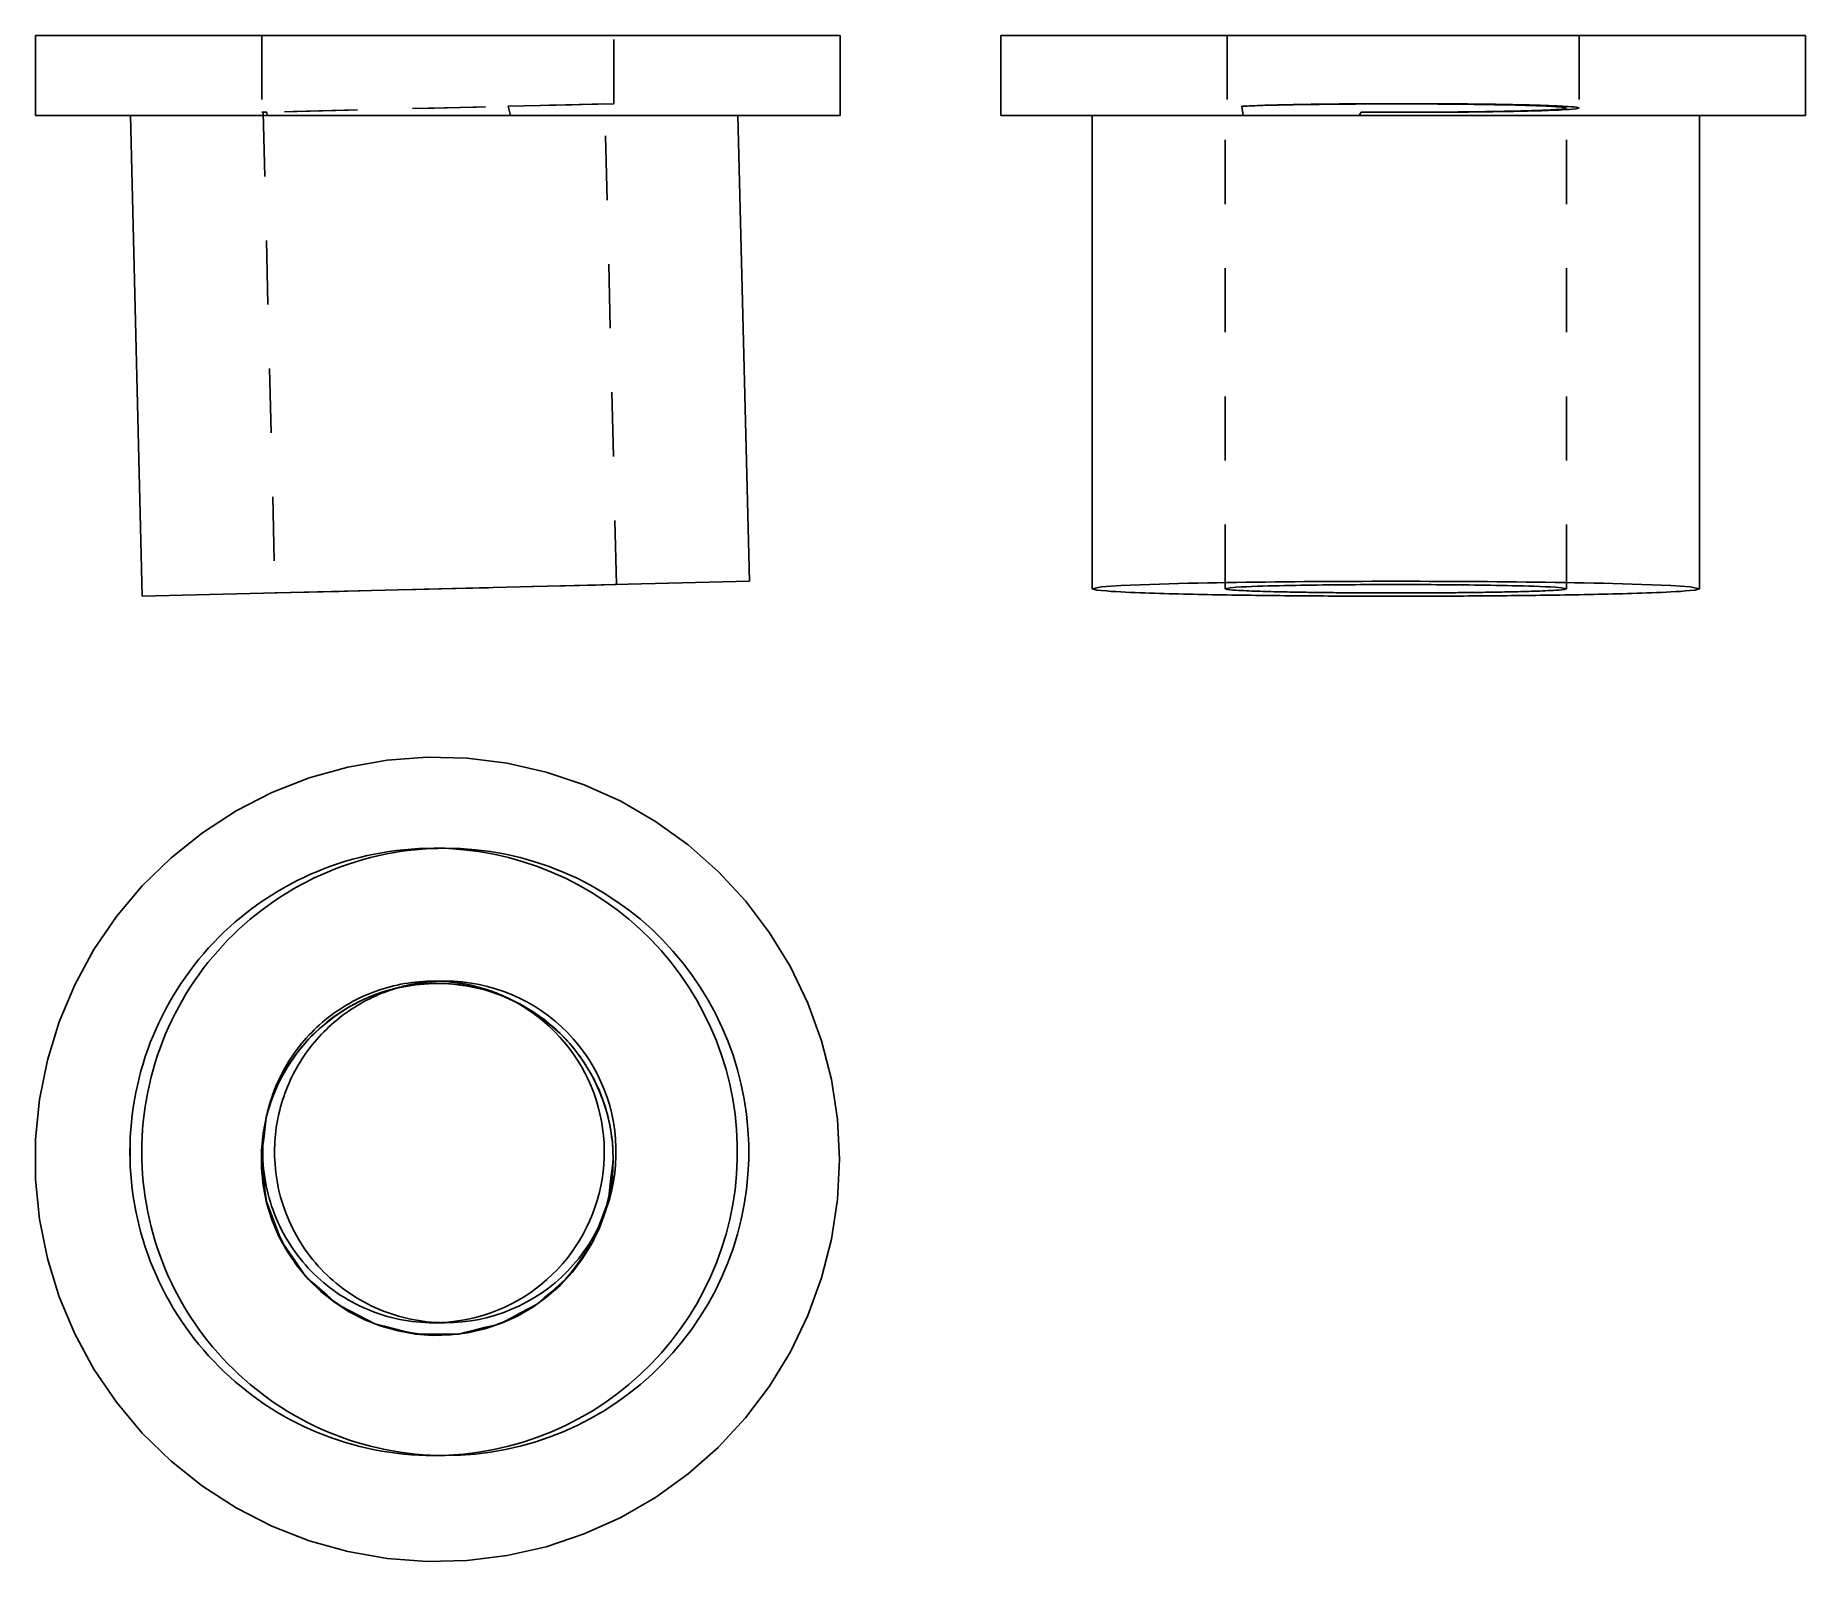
# Model space of a CAD drawing. Extents: x 0 to 2.76, y 0 to 2.38.
import ezdxf

# ---------------------------------------------------------------- set-up
doc = ezdxf.new("R2010")
doc.units = 0
doc.linetypes.add('HIDDEN', pattern=[0.062763, 0.041863, -0.0209])
for name, color, linetype in [('FRONT', 7, 'CONTINUOUS'), ('FRONT_HID', 7, 'HIDDEN'), ('LEFT', 7, 'CONTINUOUS'), ('LEFT_HID', 7, 'HIDDEN'), ('TOP', 7, 'CONTINUOUS'), ('TOP_HID', 7, 'HIDDEN')]:
    doc.layers.add(name, color=color, linetype=linetype)

msp = doc.modelspace()

# ---------------------------------------------------------------- linework, layer by layer
at = {"layer": 'FRONT'}
for p, q in [((1.255263, 2.380703), (0, 2.380703)), ((0, 2.380703), (0, 2.255703)), ((1.255263, 2.255703), (1.255263, 2.380703)), ((1.255263, 2.255703), (0, 2.255703)), ((0.148295, 2.2557), (0.148437, 2.255703)), ((0.148295, 2.2557), (0.166701, 1.505926)), ((1.113784, 1.529175), (1.095949, 2.255703)), ((0.166701, 1.505926), (1.113784, 1.529175))]:
    msp.add_line(p, q, dxfattribs=at)
at = {"layer": 'FRONT_HID', "linetype": 'HIDDEN'}
for p, q in [((0.90222, 2.380703), (0.353043, 2.380703)), ((0.353043, 2.380703), (0.90222, 2.380703)), ((0.353043, 2.380703), (0.353043, 2.260726)), ((0.90222, 2.274208), (0.90222, 2.380703)), ((0.90222, 2.274208), (0.353043, 2.260726)), ((0.888204, 2.273863), (0.355469, 2.260786)), ((0.737306, 2.270159), (0.90222, 2.274208)), ((0.737306, 2.270159), (0.888204, 2.273863)), ((0.737306, 2.270159), (0.741162, 2.255703)), ((0.906609, 1.524089), (0.888204, 2.273863)), ((0.148437, 2.255703), (1.095949, 2.255703)), ((1.095949, 2.255703), (0.148437, 2.255703)), ((0.353043, 2.260726), (0.360981, 2.260921)), ((0.355469, 2.260786), (0.360981, 2.260921)), ((0.355469, 2.260786), (0.373875, 1.511011)), ((0.360981, 2.260921), (0.361809, 2.255703)), ((0.741162, 2.255703), (0.361809, 2.255703)), ((0.741162, 2.255703), (0.361809, 2.255703)), ((0.373875, 1.511011), (0.906609, 1.524089)), ((0.906609, 1.524089), (0.373875, 1.511011))]:
    msp.add_line(p, q, dxfattribs=at)
at = {"layer": 'LEFT'}
for p, q in [((1.506316, 2.380703), (2.761579, 2.380703)), ((1.506316, 2.380703), (1.506316, 2.255703)), ((2.761579, 2.380703), (2.761579, 2.255703)), ((1.506316, 2.255703), (2.761579, 2.255703)), ((1.648638, 1.51755), (1.648638, 2.255703)), ((2.122323, 2.2557), (2.110698, 2.255703)), ((2.133947, 2.255703), (2.122323, 2.2557)), ((2.596007, 1.51755), (2.596007, 2.255703)), ((1.65572, 1.515548), (1.648638, 1.51755)), ((1.6632, 1.51469), (1.65572, 1.515548)), ((1.670701, 1.514044), (1.6632, 1.51469)), ((1.678211, 1.513507), (1.670701, 1.514044)), ((1.685726, 1.513041), (1.678211, 1.513507)), ((1.693243, 1.512626), (1.685726, 1.513041)), ((1.700763, 1.512249), (1.693243, 1.512626)), ((1.708284, 1.511903), (1.700763, 1.512249)), ((1.715807, 1.511583), (1.708284, 1.511903)), ((1.72333, 1.511285), (1.715807, 1.511583)), ((1.730854, 1.511005), (1.72333, 1.511285)), ((1.738379, 1.510742), (1.730854, 1.511005)), ((1.745904, 1.510494), (1.738379, 1.510742)), ((1.753429, 1.510258), (1.745904, 1.510494)), ((1.760955, 1.510035), (1.753429, 1.510258)), ((1.768481, 1.509822), (1.760955, 1.510035)), ((1.776008, 1.509619), (1.768481, 1.509822)), ((1.783535, 1.509426), (1.776008, 1.509619)), ((1.791062, 1.509241), (1.783535, 1.509426)), ((1.798589, 1.509064), (1.791062, 1.509241)), ((1.806116, 1.508895), (1.798589, 1.509064)), ((1.813643, 1.508733), (1.806116, 1.508895)), ((1.821171, 1.508577), (1.813643, 1.508733)), ((1.828699, 1.508428), (1.821171, 1.508577)), ((1.836227, 1.508285), (1.828699, 1.508428)), ((1.843755, 1.508148), (1.836227, 1.508285)), ((1.851283, 1.508017), (1.843755, 1.508148)), ((1.858811, 1.50789), (1.851283, 1.508017)), ((1.866339, 1.507769), (1.858811, 1.50789)), ((1.873867, 1.507653), (1.866339, 1.507769)), ((1.881396, 1.507542), (1.873867, 1.507653)), ((1.888924, 1.507435), (1.881396, 1.507542)), ((1.896453, 1.507332), (1.888924, 1.507435)), ((1.903981, 1.507234), (1.896453, 1.507332)), ((1.91151, 1.50714), (1.903981, 1.507234)), ((1.919038, 1.507051), (1.91151, 1.50714)), ((1.926567, 1.506965), (1.919038, 1.507051)), ((1.934096, 1.506883), (1.926567, 1.506965)), ((1.941625, 1.506805), (1.934096, 1.506883)), ((1.949154, 1.50673), (1.941625, 1.506805)), ((1.956682, 1.50666), (1.949154, 1.50673)), ((1.964211, 1.506592), (1.956682, 1.50666)), ((1.97174, 1.506529), (1.964211, 1.506592)), ((1.979269, 1.506468), (1.97174, 1.506529)), ((1.986798, 1.506412), (1.979269, 1.506468)), ((1.994327, 1.506358), (1.986798, 1.506412)), ((2.001856, 1.506308), (1.994327, 1.506358)), ((2.009385, 1.506261), (2.001856, 1.506308)), ((2.016914, 1.506217), (2.009385, 1.506261)), ((2.024443, 1.506177), (2.016914, 1.506217)), ((2.031973, 1.506139), (2.024443, 1.506177)), ((2.039502, 1.506105), (2.031973, 1.506139)), ((2.047031, 1.506073), (2.039502, 1.506105)), ((2.05456, 1.506045), (2.047031, 1.506073)), ((2.062089, 1.50602), (2.05456, 1.506045)), ((2.069618, 1.505998), (2.062089, 1.50602)), ((2.077147, 1.505979), (2.069618, 1.505998)), ((2.084677, 1.505962), (2.077147, 1.505979)), ((2.092206, 1.505949), (2.084677, 1.505962)), ((2.099735, 1.505939), (2.092206, 1.505949)), ((2.107264, 1.505932), (2.099735, 1.505939)), ((2.114793, 1.505927), (2.107264, 1.505932)), ((2.122323, 1.505926), (2.114793, 1.505927)), ((2.129852, 1.505927), (2.122323, 1.505926)), ((2.137381, 1.505932), (2.129852, 1.505927)), ((2.14491, 1.505939), (2.137381, 1.505932)), ((2.152439, 1.505949), (2.14491, 1.505939)), ((2.159969, 1.505962), (2.152439, 1.505949)), ((2.167498, 1.505979), (2.159969, 1.505962)), ((2.175027, 1.505998), (2.167498, 1.505979)), ((2.182556, 1.50602), (2.175027, 1.505998)), ((2.190085, 1.506045), (2.182556, 1.50602)), ((2.197614, 1.506073), (2.190085, 1.506045)), ((2.205144, 1.506105), (2.197614, 1.506073)), ((2.212673, 1.506139), (2.205144, 1.506105)), ((2.220202, 1.506177), (2.212673, 1.506139)), ((2.227731, 1.506217), (2.220202, 1.506177)), ((2.23526, 1.506261), (2.227731, 1.506217)), ((2.242789, 1.506308), (2.23526, 1.506261)), ((2.250318, 1.506358), (2.242789, 1.506308)), ((2.257847, 1.506412), (2.250318, 1.506358)), ((2.265376, 1.506468), (2.257847, 1.506412)), ((2.272905, 1.506529), (2.265376, 1.506468)), ((2.280434, 1.506592), (2.272905, 1.506529)), ((2.287963, 1.50666), (2.280434, 1.506592)), ((2.295492, 1.50673), (2.287963, 1.50666)), ((2.30302, 1.506805), (2.295492, 1.50673)), ((2.310549, 1.506883), (2.30302, 1.506805)), ((2.318078, 1.506965), (2.310549, 1.506883)), ((2.325607, 1.507051), (2.318078, 1.506965)), ((2.333135, 1.50714), (2.325607, 1.507051)), ((2.340664, 1.507234), (2.333135, 1.50714)), ((2.348193, 1.507332), (2.340664, 1.507234)), ((2.355721, 1.507435), (2.348193, 1.507332)), ((2.36325, 1.507542), (2.355721, 1.507435)), ((2.370778, 1.507653), (2.36325, 1.507542)), ((2.378306, 1.507769), (2.370778, 1.507653)), ((2.385834, 1.50789), (2.378306, 1.507769)), ((2.393363, 1.508017), (2.385834, 1.50789)), ((2.400891, 1.508148), (2.393363, 1.508017)), ((2.408419, 1.508285), (2.400891, 1.508148)), ((2.415946, 1.508428), (2.408419, 1.508285)), ((2.423474, 1.508577), (2.415946, 1.508428)), ((2.431002, 1.508733), (2.423474, 1.508577)), ((2.438529, 1.508895), (2.431002, 1.508733)), ((2.446056, 1.509064), (2.438529, 1.508895)), ((2.453584, 1.509241), (2.446056, 1.509064)), ((2.461111, 1.509426), (2.453584, 1.509241)), ((2.468637, 1.509619), (2.461111, 1.509426)), ((2.476164, 1.509822), (2.468637, 1.509619)), ((2.48369, 1.510035), (2.476164, 1.509822)), ((2.491216, 1.510258), (2.48369, 1.510035)), ((2.498741, 1.510494), (2.491216, 1.510258)), ((2.506266, 1.510742), (2.498741, 1.510494)), ((2.513791, 1.511005), (2.506266, 1.510742)), ((2.521315, 1.511285), (2.513791, 1.511005)), ((2.528838, 1.511583), (2.521315, 1.511285)), ((2.536361, 1.511903), (2.528838, 1.511583)), ((2.543882, 1.512249), (2.536361, 1.511903)), ((2.551402, 1.512626), (2.543882, 1.512249)), ((2.558919, 1.513041), (2.551402, 1.512626)), ((2.566434, 1.513507), (2.558919, 1.513041)), ((2.573944, 1.514044), (2.566434, 1.513507)), ((2.581445, 1.51469), (2.573944, 1.514044)), ((2.588925, 1.515548), (2.581445, 1.51469)), ((2.596007, 1.51755), (2.588925, 1.515548))]:
    msp.add_line(p, q, dxfattribs=at)
at = {"layer": 'LEFT_HID', "linetype": 'HIDDEN'}
for p, q in [((2.133947, 2.380703), (1.506316, 2.380703)), ((2.133947, 2.380703), (1.859359, 2.380703)), ((1.859359, 2.380703), (2.408536, 2.380703)), ((1.859359, 2.380703), (1.859359, 2.255703)), ((2.761579, 2.380703), (2.133947, 2.380703)), ((2.408536, 2.380703), (2.133947, 2.380703)), ((2.408536, 2.380703), (2.408536, 2.267467)), ((1.882212, 2.270159), (1.890251, 2.270537)), ((1.882212, 2.270159), (1.886204, 2.270361)), ((1.882212, 2.270159), (1.883928, 2.255703)), ((1.886204, 2.270361), (1.890195, 2.270562)), ((1.890195, 2.270562), (1.894188, 2.270746)), ((1.890251, 2.270537), (1.898291, 2.270864)), ((1.894188, 2.270746), (1.898181, 2.270911)), ((1.898181, 2.270911), (1.902174, 2.271076)), ((1.898291, 2.270864), (1.906333, 2.271154)), ((1.902174, 2.271076), (1.906168, 2.271225)), ((1.906168, 2.271225), (1.910162, 2.271363)), ((1.906333, 2.271154), (1.914376, 2.271413)), ((1.910162, 2.271363), (1.914157, 2.271501)), ((1.914157, 2.271501), (1.918151, 2.271632)), ((1.914376, 2.271413), (1.92242, 2.271648)), ((1.918151, 2.271632), (1.922146, 2.271748)), ((1.922146, 2.271748), (1.926141, 2.271865)), ((1.92242, 2.271648), (1.930464, 2.271862)), ((1.926141, 2.271865), (1.930136, 2.271981)), ((1.930136, 2.271981), (1.934131, 2.272086)), ((1.930464, 2.271862), (1.938509, 2.272058)), ((1.934131, 2.272086), (1.938127, 2.272184)), ((1.938127, 2.272184), (1.942122, 2.272283)), ((1.938509, 2.272058), (1.946554, 2.272239)), ((1.942122, 2.272283), (1.946118, 2.272381)), ((1.946118, 2.272381), (1.950113, 2.27247)), ((1.946554, 2.272239), (1.9546, 2.272405)), ((1.950113, 2.27247), (1.954109, 2.272554)), ((1.954109, 2.272554), (1.958105, 2.272637)), ((1.9546, 2.272405), (1.962645, 2.272559)), ((1.958105, 2.272637), (1.962101, 2.27272)), ((1.962101, 2.27272), (1.966096, 2.2728)), ((1.962645, 2.272559), (1.970691, 2.272701)), ((1.966096, 2.2728), (1.970092, 2.27287)), ((1.970092, 2.27287), (1.974089, 2.27294)), ((1.970691, 2.272701), (1.978737, 2.272833)), ((1.974089, 2.27294), (1.978085, 2.273011)), ((1.978085, 2.273011), (1.982081, 2.273081)), ((1.978737, 2.272833), (1.986784, 2.272954)), ((1.982081, 2.273081), (1.986077, 2.273144)), ((1.986077, 2.273144), (1.990073, 2.273202)), ((1.986784, 2.272954), (1.99483, 2.273066)), ((1.990073, 2.273202), (1.994069, 2.273261)), ((1.994069, 2.273261), (1.998065, 2.273319)), ((1.99483, 2.273066), (2.002877, 2.27317)), ((1.998065, 2.273319), (2.002062, 2.273378)), ((2.002062, 2.273378), (2.006058, 2.273429)), ((2.002877, 2.27317), (2.010923, 2.273265)), ((2.006058, 2.273429), (2.010054, 2.273477)), ((2.010054, 2.273477), (2.014051, 2.273525)), ((2.010923, 2.273265), (2.01897, 2.273352)), ((2.014051, 2.273525), (2.018047, 2.273573)), ((2.018047, 2.273573), (2.022043, 2.273621)), ((2.01897, 2.273352), (2.027017, 2.273431)), ((2.022043, 2.273621), (2.02604, 2.273663)), ((2.02604, 2.273663), (2.030036, 2.273701)), ((2.027017, 2.273431), (2.035064, 2.273503)), ((2.030036, 2.273701), (2.034033, 2.273739)), ((2.034033, 2.273739), (2.038029, 2.273778)), ((2.035064, 2.273503), (2.04311, 2.273568)), ((2.038029, 2.273778), (2.042026, 2.273816)), ((2.042026, 2.273816), (2.046022, 2.273851)), ((2.04311, 2.273568), (2.051157, 2.273626)), ((2.046022, 2.273851), (2.050019, 2.27388)), ((2.050019, 2.27388), (2.054015, 2.27391)), ((2.051157, 2.273626), (2.059204, 2.273677)), ((2.054015, 2.27391), (2.058012, 2.273939)), ((2.058012, 2.273939), (2.062008, 2.273968)), ((2.059204, 2.273677), (2.067252, 2.273722)), ((2.062008, 2.273968), (2.066005, 2.273998)), ((2.066005, 2.273998), (2.070001, 2.274019)), ((2.067252, 2.273722), (2.075299, 2.273761)), ((2.070001, 2.274019), (2.073998, 2.27404)), ((2.073998, 2.27404), (2.077995, 2.27406)), ((2.075299, 2.273761), (2.083346, 2.273793)), ((2.077995, 2.27406), (2.081991, 2.274081)), ((2.081991, 2.274081), (2.085988, 2.274101)), ((2.083346, 2.273793), (2.091393, 2.273819)), ((2.085988, 2.274101), (2.089984, 2.274119)), ((2.089984, 2.274119), (2.093981, 2.274132)), ((2.091393, 2.273819), (2.09944, 2.273839)), ((2.093981, 2.274132), (2.097978, 2.274144)), ((2.097978, 2.274144), (2.101974, 2.274156)), ((2.09944, 2.273839), (2.107487, 2.273853)), ((2.101974, 2.274156), (2.105971, 2.274168)), ((2.105971, 2.274168), (2.109968, 2.274181)), ((2.107487, 2.273853), (2.115534, 2.273861)), ((2.109968, 2.274181), (2.113964, 2.274187)), ((2.113964, 2.274187), (2.117961, 2.274191)), ((2.115534, 2.273861), (2.123582, 2.273863)), ((2.117961, 2.274191), (2.121957, 2.274195)), ((2.121957, 2.274195), (2.125954, 2.274199)), ((2.123582, 2.273863), (2.131629, 2.273859)), ((2.125954, 2.274199), (2.129951, 2.274204)), ((2.129951, 2.274204), (2.133947, 2.274208)), ((2.131629, 2.273859), (2.139676, 2.27385)), ((2.133947, 2.274208), (2.138311, 2.274202)), ((2.138311, 2.274202), (2.142674, 2.274196)), ((2.139676, 2.27385), (2.147723, 2.273834)), ((2.142674, 2.274196), (2.147038, 2.27419)), ((2.147038, 2.27419), (2.151401, 2.274184)), ((2.147723, 2.273834), (2.15577, 2.273812)), ((2.151401, 2.274184), (2.155765, 2.274177)), ((2.155765, 2.274177), (2.160128, 2.274171)), ((2.15577, 2.273812), (2.163817, 2.273784)), ((2.160128, 2.274171), (2.164492, 2.274165)), ((2.163817, 2.273784), (2.171864, 2.273749)), ((2.164492, 2.274165), (2.168855, 2.274148)), ((2.168855, 2.274148), (2.173219, 2.27413)), ((2.171864, 2.273749), (2.179912, 2.273709)), ((2.173219, 2.27413), (2.177582, 2.274111)), ((2.177582, 2.274111), (2.181945, 2.274093)), ((2.179912, 2.273709), (2.187959, 2.273662)), ((2.181945, 2.274093), (2.186309, 2.274075)), ((2.186309, 2.274075), (2.190672, 2.274057)), ((2.187959, 2.273662), (2.196006, 2.273608)), ((2.190672, 2.274057), (2.195036, 2.274039)), ((2.195036, 2.274039), (2.199399, 2.274008)), ((2.196006, 2.273608), (2.204053, 2.273548)), ((2.199399, 2.274008), (2.203763, 2.273977)), ((2.203763, 2.273977), (2.208126, 2.273946)), ((2.204053, 2.273548), (2.212099, 2.273481)), ((2.208126, 2.273946), (2.212489, 2.273915)), ((2.212099, 2.273481), (2.220146, 2.273407)), ((2.212489, 2.273915), (2.216853, 2.273884)), ((2.216853, 2.273884), (2.221216, 2.273854)), ((2.220146, 2.273407), (2.228193, 2.273325)), ((2.221216, 2.273854), (2.225579, 2.27382)), ((2.225579, 2.27382), (2.229943, 2.273775)), ((2.228193, 2.273325), (2.23624, 2.273236)), ((2.229943, 2.273775), (2.234306, 2.273731)), ((2.234306, 2.273731), (2.238669, 2.273687)), ((2.23624, 2.273236), (2.244286, 2.273138)), ((2.238669, 2.273687), (2.243032, 2.273642)), ((2.243032, 2.273642), (2.247396, 2.273598)), ((2.244286, 2.273138), (2.252333, 2.273032)), ((2.247396, 2.273598), (2.251759, 2.273554)), ((2.251759, 2.273554), (2.256122, 2.273499)), ((2.252333, 2.273032), (2.260379, 2.272917)), ((2.256122, 2.273499), (2.260485, 2.27344)), ((2.260379, 2.272917), (2.268425, 2.272793)), ((2.260485, 2.27344), (2.264848, 2.27338)), ((2.264848, 2.27338), (2.269211, 2.273321)), ((2.268425, 2.272793), (2.276471, 2.272658)), ((2.269211, 2.273321), (2.273574, 2.273262)), ((2.273574, 2.273262), (2.277937, 2.273203)), ((2.276471, 2.272658), (2.284517, 2.272512)), ((2.277937, 2.273203), (2.2823, 2.273135)), ((2.2823, 2.273135), (2.286663, 2.273059)), ((2.284517, 2.272512), (2.292563, 2.272355)), ((2.286663, 2.273059), (2.291026, 2.272983)), ((2.291026, 2.272983), (2.295389, 2.272907)), ((2.292563, 2.272355), (2.300608, 2.272184)), ((2.295389, 2.272907), (2.299752, 2.272831)), ((2.299752, 2.272831), (2.304114, 2.272755)), ((2.300608, 2.272184), (2.308653, 2.271999)), ((2.304114, 2.272755), (2.308477, 2.272664)), ((2.308477, 2.272664), (2.312839, 2.272568)), ((2.308653, 2.271999), (2.316698, 2.271797)), ((2.312839, 2.272568), (2.317202, 2.272473)), ((2.316698, 2.271797), (2.324742, 2.271577)), ((2.317202, 2.272473), (2.321564, 2.272377)), ((2.321564, 2.272377), (2.325927, 2.272281)), ((2.324742, 2.271577), (2.332786, 2.271335)), ((2.325927, 2.272281), (2.330289, 2.272173)), ((2.330289, 2.272173), (2.334651, 2.272054)), ((2.332786, 2.271335), (2.340828, 2.271067)), ((2.334651, 2.272054), (2.339012, 2.271934)), ((2.339012, 2.271934), (2.343374, 2.271814)), ((2.340828, 2.271067), (2.34887, 2.270766)), ((2.343374, 2.271814), (2.347736, 2.271694)), ((2.347736, 2.271694), (2.352097, 2.27155)), ((2.34887, 2.270766), (2.35691, 2.270425)), ((2.352097, 2.27155), (2.356458, 2.271399)), ((2.356458, 2.271399), (2.360819, 2.271248)), ((2.35691, 2.270425), (2.364947, 2.270027)), ((2.36368, 2.264554), (2.35945, 2.264343)), ((2.360819, 2.271248), (2.36518, 2.271097)), ((2.367908, 2.264788), (2.36368, 2.264554)), ((2.364947, 2.270027), (2.37298, 2.269542)), ((2.36518, 2.271097), (2.369539, 2.270916)), ((2.372135, 2.26505), (2.367908, 2.264788)), ((2.369539, 2.270916), (2.373899, 2.270722)), ((2.37636, 2.265352), (2.372135, 2.26505)), ((2.37298, 2.269542), (2.381, 2.268892)), ((2.373899, 2.270722), (2.378258, 2.270529)), ((2.380579, 2.265716), (2.37636, 2.265352)), ((2.381768, 2.264596), (2.376371, 2.264323)), ((2.378258, 2.270529), (2.382616, 2.270316)), ((2.384787, 2.266198), (2.380579, 2.265716)), ((2.381, 2.268892), (2.38877, 2.267325)), ((2.387165, 2.264868), (2.381768, 2.264596)), ((2.382616, 2.270316), (2.386972, 2.270058)), ((2.38877, 2.267325), (2.384787, 2.266198)), ((2.386972, 2.270058), (2.391328, 2.2698)), ((2.392556, 2.265241), (2.387165, 2.264868)), ((2.38877, 1.51755), (2.38877, 2.267325)), ((2.391328, 2.2698), (2.395679, 2.269476)), ((2.397945, 2.265636), (2.392556, 2.265241)), ((2.395679, 2.269476), (2.400026, 2.269105)), ((2.403314, 2.266232), (2.397945, 2.265636)), ((2.400026, 2.269105), (2.404356, 2.268576)), ((2.408536, 2.267467), (2.403314, 2.266232)), ((2.404356, 2.268576), (2.408536, 2.267467)), ((2.133947, 2.255703), (1.506316, 2.255703)), ((2.596007, 2.255703), (1.648638, 2.255703)), ((1.648638, 2.255703), (2.110698, 2.255703)), ((1.883928, 2.255703), (1.855875, 2.255703)), ((1.855875, 2.255703), (2.06512, 2.255703)), ((1.855875, 1.51755), (1.855875, 2.255703)), ((1.883928, 2.255703), (1.859359, 2.255703)), ((1.859359, 2.255703), (2.06512, 2.255703)), ((2.068398, 2.260921), (2.06512, 2.255703)), ((2.073802, 2.260897), (2.068398, 2.260921)), ((2.069254, 2.260917), (2.068398, 2.260921)), ((2.07011, 2.260912), (2.069254, 2.260917)), ((2.070966, 2.260908), (2.07011, 2.260912)), ((2.071822, 2.260904), (2.070966, 2.260908)), ((2.072678, 2.2609), (2.071822, 2.260904)), ((2.073534, 2.260896), (2.072678, 2.2609)), ((2.07439, 2.260892), (2.073534, 2.260896)), ((2.079206, 2.260874), (2.073802, 2.260897)), ((2.075246, 2.260888), (2.07439, 2.260892)), ((2.076102, 2.260885), (2.075246, 2.260888)), ((2.076958, 2.260881), (2.076102, 2.260885)), ((2.077814, 2.260877), (2.076958, 2.260881)), ((2.07867, 2.260874), (2.077814, 2.260877)), ((2.079526, 2.26087), (2.07867, 2.260874)), ((2.08461, 2.26085), (2.079206, 2.260874)), ((2.080382, 2.260867), (2.079526, 2.26087)), ((2.081237, 2.260864), (2.080382, 2.260867)), ((2.082093, 2.260861), (2.081237, 2.260864)), ((2.082949, 2.260857), (2.082093, 2.260861)), ((2.083805, 2.260854), (2.082949, 2.260857)), ((2.084661, 2.260851), (2.083805, 2.260854)), ((2.090013, 2.260826), (2.08461, 2.26085)), ((2.085517, 2.260848), (2.084661, 2.260851)), ((2.086373, 2.260845), (2.085517, 2.260848)), ((2.087229, 2.260843), (2.086373, 2.260845)), ((2.088085, 2.26084), (2.087229, 2.260843)), ((2.088941, 2.260837), (2.088085, 2.26084)), ((2.089797, 2.260834), (2.088941, 2.260837)), ((2.090653, 2.260832), (2.089797, 2.260834)), ((2.095417, 2.260803), (2.090013, 2.260826)), ((2.091509, 2.260829), (2.090653, 2.260832)), ((2.092365, 2.260827), (2.091509, 2.260829)), ((2.093221, 2.260825), (2.092365, 2.260827)), ((2.094077, 2.260822), (2.093221, 2.260825)), ((2.094932, 2.26082), (2.094077, 2.260822)), ((2.095788, 2.260818), (2.094932, 2.26082)), ((2.100821, 2.260779), (2.095417, 2.260803)), ((2.096644, 2.260816), (2.095788, 2.260818)), ((2.0975, 2.260814), (2.096644, 2.260816)), ((2.098356, 2.260812), (2.0975, 2.260814)), ((2.099212, 2.26081), (2.098356, 2.260812)), ((2.100068, 2.260808), (2.099212, 2.26081)), ((2.100924, 2.260807), (2.100068, 2.260808)), ((2.106225, 2.260765), (2.100821, 2.260779)), ((2.10178, 2.260805), (2.100924, 2.260807)), ((2.102636, 2.260803), (2.10178, 2.260805)), ((2.103492, 2.260802), (2.102636, 2.260803)), ((2.104348, 2.2608), (2.103492, 2.260802)), ((2.105204, 2.260799), (2.104348, 2.2608)), ((2.10606, 2.260798), (2.105204, 2.260799)), ((2.106916, 2.260797), (2.10606, 2.260798)), ((2.111628, 2.260758), (2.106225, 2.260765)), ((2.107772, 2.260795), (2.106916, 2.260797)), ((2.108628, 2.260794), (2.107772, 2.260795)), ((2.109483, 2.260793), (2.108628, 2.260794)), ((2.110339, 2.260792), (2.109483, 2.260793)), ((2.111195, 2.260791), (2.110339, 2.260792)), ((2.133947, 2.255703), (2.110698, 2.255703)), ((2.112051, 2.26079), (2.111195, 2.260791)), ((2.117032, 2.260752), (2.111628, 2.260758)), ((2.112907, 2.26079), (2.112051, 2.26079)), ((2.113763, 2.260789), (2.112907, 2.26079)), ((2.114619, 2.260788), (2.113763, 2.260789)), ((2.115475, 2.260788), (2.114619, 2.260788)), ((2.116331, 2.260787), (2.115475, 2.260788)), ((2.117187, 2.260787), (2.116331, 2.260787)), ((2.122436, 2.260746), (2.117032, 2.260752)), ((2.118043, 2.260786), (2.117187, 2.260787)), ((2.118899, 2.260786), (2.118043, 2.260786)), ((2.119755, 2.260786), (2.118899, 2.260786)), ((2.120611, 2.260786), (2.119755, 2.260786)), ((2.121467, 2.260786), (2.120611, 2.260786)), ((2.122323, 2.260786), (2.121467, 2.260786)), ((2.126558, 2.260786), (2.122323, 2.260786)), ((2.12784, 2.26074), (2.122436, 2.260746)), ((2.130793, 2.260789), (2.126558, 2.260786)), ((2.133244, 2.260734), (2.12784, 2.26074)), ((2.135028, 2.260793), (2.130793, 2.260789)), ((2.138647, 2.260727), (2.133244, 2.260734)), ((2.761579, 2.255703), (2.133947, 2.255703)), ((2.133947, 2.255703), (2.596007, 2.255703)), ((2.139263, 2.260799), (2.135028, 2.260793)), ((2.144051, 2.260738), (2.138647, 2.260727)), ((2.143498, 2.260806), (2.139263, 2.260799)), ((2.147734, 2.260815), (2.143498, 2.260806)), ((2.149455, 2.260749), (2.144051, 2.260738)), ((2.151969, 2.260826), (2.147734, 2.260815)), ((2.154859, 2.26076), (2.149455, 2.260749)), ((2.156204, 2.260839), (2.151969, 2.260826)), ((2.160262, 2.260771), (2.154859, 2.26076)), ((2.160439, 2.260853), (2.156204, 2.260839)), ((2.165666, 2.260782), (2.160262, 2.260771)), ((2.164674, 2.260869), (2.160439, 2.260853)), ((2.168909, 2.260886), (2.164674, 2.260869)), ((2.17107, 2.260793), (2.165666, 2.260782)), ((2.173144, 2.260906), (2.168909, 2.260886)), ((2.176474, 2.260811), (2.17107, 2.260793)), ((2.17738, 2.260927), (2.173144, 2.260906)), ((2.181877, 2.260839), (2.176474, 2.260811)), ((2.181615, 2.26095), (2.17738, 2.260927)), ((2.18585, 2.260974), (2.181615, 2.26095)), ((2.187281, 2.260868), (2.181877, 2.260839)), ((2.190085, 2.261001), (2.18585, 2.260974)), ((2.192685, 2.260896), (2.187281, 2.260868)), ((2.19432, 2.261029), (2.190085, 2.261001)), ((2.198088, 2.260925), (2.192685, 2.260896)), ((2.198555, 2.261059), (2.19432, 2.261029)), ((2.203492, 2.260954), (2.198088, 2.260925)), ((2.20279, 2.261091), (2.198555, 2.261059)), ((2.207025, 2.261125), (2.20279, 2.261091)), ((2.208896, 2.260982), (2.203492, 2.260954)), ((2.21126, 2.261161), (2.207025, 2.261125)), ((2.214299, 2.261029), (2.208896, 2.260982)), ((2.215495, 2.261198), (2.21126, 2.261161)), ((2.219703, 2.261076), (2.214299, 2.261029)), ((2.21973, 2.261238), (2.215495, 2.261198)), ((2.225107, 2.261123), (2.219703, 2.261076)), ((2.223965, 2.26128), (2.21973, 2.261238)), ((2.2282, 2.261324), (2.223965, 2.26128)), ((2.23051, 2.26117), (2.225107, 2.261123)), ((2.232435, 2.26137), (2.2282, 2.261324)), ((2.235914, 2.261218), (2.23051, 2.26117)), ((2.23667, 2.261418), (2.232435, 2.26137)), ((2.241317, 2.261265), (2.235914, 2.261218)), ((2.240905, 2.261469), (2.23667, 2.261418)), ((2.24514, 2.261522), (2.240905, 2.261469)), ((2.246721, 2.261328), (2.241317, 2.261265)), ((2.249374, 2.261577), (2.24514, 2.261522)), ((2.252124, 2.261396), (2.246721, 2.261328)), ((2.253609, 2.261634), (2.249374, 2.261577)), ((2.257527, 2.261463), (2.252124, 2.261396)), ((2.257844, 2.261695), (2.253609, 2.261634)), ((2.262931, 2.261531), (2.257527, 2.261463)), ((2.262079, 2.261757), (2.257844, 2.261695)), ((2.266313, 2.261823), (2.262079, 2.261757)), ((2.268334, 2.261598), (2.262931, 2.261531)), ((2.270548, 2.261891), (2.266313, 2.261823)), ((2.273738, 2.261666), (2.268334, 2.261598)), ((2.274783, 2.261962), (2.270548, 2.261891)), ((2.279141, 2.261755), (2.273738, 2.261666)), ((2.279017, 2.262036), (2.274783, 2.261962)), ((2.283252, 2.262113), (2.279017, 2.262036)), ((2.284544, 2.261846), (2.279141, 2.261755)), ((2.287486, 2.262193), (2.283252, 2.262113)), ((2.289947, 2.261937), (2.284544, 2.261846)), ((2.29172, 2.262277), (2.287486, 2.262193)), ((2.29535, 2.262027), (2.289947, 2.261937)), ((2.295955, 2.262365), (2.29172, 2.262277)), ((2.300753, 2.262118), (2.29535, 2.262027)), ((2.300189, 2.262456), (2.295955, 2.262365)), ((2.304423, 2.262551), (2.300189, 2.262456)), ((2.306155, 2.262223), (2.300753, 2.262118)), ((2.308657, 2.26265), (2.304423, 2.262551)), ((2.311558, 2.262342), (2.306155, 2.262223)), ((2.312891, 2.262754), (2.308657, 2.26265)), ((2.31696, 2.26246), (2.311558, 2.262342)), ((2.317125, 2.262863), (2.312891, 2.262754)), ((2.322363, 2.262579), (2.31696, 2.26246)), ((2.321358, 2.262977), (2.317125, 2.262863)), ((2.325592, 2.263097), (2.321358, 2.262977)), ((2.327765, 2.262698), (2.322363, 2.262579)), ((2.329825, 2.263223), (2.325592, 2.263097)), ((2.333167, 2.262838), (2.327765, 2.262698)), ((2.334058, 2.263355), (2.329825, 2.263223)), ((2.338569, 2.262992), (2.333167, 2.262838)), ((2.338291, 2.263495), (2.334058, 2.263355)), ((2.342524, 2.263643), (2.338291, 2.263495)), ((2.34397, 2.263145), (2.338569, 2.262992)), ((2.346756, 2.2638), (2.342524, 2.263643)), ((2.349372, 2.263299), (2.34397, 2.263145)), ((2.350988, 2.263968), (2.346756, 2.2638)), ((2.354773, 2.263468), (2.349372, 2.263299)), ((2.355219, 2.264148), (2.350988, 2.263968)), ((2.360173, 2.263669), (2.354773, 2.263468)), ((2.35945, 2.264343), (2.355219, 2.264148)), ((2.365573, 2.263871), (2.360173, 2.263669)), ((2.370973, 2.264072), (2.365573, 2.263871)), ((2.376371, 2.264323), (2.370973, 2.264072)), ((1.648638, 1.51755), (1.6632, 1.520411)), ((1.6632, 1.520411), (1.678211, 1.521594)), ((1.678211, 1.521594), (1.693243, 1.522475)), ((1.693243, 1.522475), (1.708284, 1.523198)), ((1.708284, 1.523198), (1.72333, 1.523816)), ((1.72333, 1.523816), (1.738379, 1.524359)), ((1.738379, 1.524359), (1.753429, 1.524843)), ((1.753429, 1.524843), (1.768481, 1.525279)), ((1.768481, 1.525279), (1.783535, 1.525675)), ((1.783535, 1.525675), (1.798589, 1.526037)), ((1.798589, 1.526037), (1.813643, 1.526368)), ((1.813643, 1.526368), (1.828699, 1.526672)), ((1.828699, 1.526672), (1.843755, 1.526953)), ((1.843755, 1.526953), (1.858811, 1.52721)), ((1.855875, 1.51755), (1.864066, 1.519159)), ((1.858811, 1.52721), (1.873867, 1.527448)), ((1.864066, 1.519159), (1.87251, 1.519825)), ((1.87251, 1.519825), (1.880966, 1.520321)), ((1.873867, 1.527448), (1.888924, 1.527666)), ((1.880966, 1.520321), (1.889426, 1.520727)), ((1.888924, 1.527666), (1.903981, 1.527867)), ((1.889426, 1.520727), (1.897889, 1.521075)), ((1.897889, 1.521075), (1.906354, 1.52138)), ((1.903981, 1.527867), (1.919038, 1.52805)), ((1.906354, 1.52138), (1.91482, 1.521652)), ((1.91482, 1.521652), (1.923287, 1.521898)), ((1.919038, 1.52805), (1.934096, 1.528218)), ((1.923287, 1.521898), (1.931754, 1.52212)), ((1.931754, 1.52212), (1.940222, 1.522324)), ((1.934096, 1.528218), (1.949154, 1.528371)), ((1.940222, 1.522324), (1.948691, 1.52251)), ((1.948691, 1.52251), (1.957159, 1.522682)), ((1.949154, 1.528371), (1.964211, 1.528509)), ((1.957159, 1.522682), (1.965628, 1.522839)), ((1.964211, 1.528509), (1.979269, 1.528632)), ((1.965628, 1.522839), (1.974097, 1.522984)), ((1.974097, 1.522984), (1.982566, 1.523118)), ((1.979269, 1.528632), (1.994327, 1.528743)), ((1.982566, 1.523118), (1.991036, 1.52324)), ((1.991036, 1.52324), (1.999506, 1.523353)), ((1.994327, 1.528743), (2.009385, 1.52884)), ((1.999506, 1.523353), (2.007975, 1.523457)), ((2.007975, 1.523457), (2.016445, 1.523551)), ((2.009385, 1.52884), (2.024443, 1.528924)), ((2.016445, 1.523551), (2.024915, 1.523637)), ((2.024443, 1.528924), (2.039502, 1.528996)), ((2.024915, 1.523637), (2.033385, 1.523714)), ((2.033385, 1.523714), (2.041855, 1.523784)), ((2.039502, 1.528996), (2.05456, 1.529056)), ((2.041855, 1.523784), (2.050325, 1.523846)), ((2.050325, 1.523846), (2.058795, 1.523901)), ((2.05456, 1.529056), (2.069618, 1.529103)), ((2.058795, 1.523901), (2.067266, 1.523948)), ((2.067266, 1.523948), (2.075736, 1.523989)), ((2.069618, 1.529103), (2.084677, 1.529138)), ((2.075736, 1.523989), (2.084206, 1.524022)), ((2.084206, 1.524022), (2.092676, 1.524049)), ((2.084677, 1.529138), (2.099735, 1.529162)), ((2.092676, 1.524049), (2.101147, 1.524069)), ((2.099735, 1.529162), (2.114793, 1.529174)), ((2.101147, 1.524069), (2.109617, 1.524082)), ((2.109617, 1.524082), (2.118087, 1.524089)), ((2.114793, 1.529174), (2.129852, 1.529174)), ((2.118087, 1.524089), (2.126558, 1.524089)), ((2.126558, 1.524089), (2.135028, 1.524082)), ((2.129852, 1.529174), (2.14491, 1.529162)), ((2.135028, 1.524082), (2.143498, 1.524069)), ((2.143498, 1.524069), (2.151969, 1.524049)), ((2.14491, 1.529162), (2.159969, 1.529138)), ((2.151969, 1.524049), (2.160439, 1.524022)), ((2.159969, 1.529138), (2.175027, 1.529103)), ((2.160439, 1.524022), (2.168909, 1.523989)), ((2.168909, 1.523989), (2.17738, 1.523948)), ((2.175027, 1.529103), (2.190085, 1.529056)), ((2.17738, 1.523948), (2.18585, 1.523901)), ((2.18585, 1.523901), (2.19432, 1.523846)), ((2.190085, 1.529056), (2.205144, 1.528996)), ((2.19432, 1.523846), (2.20279, 1.523784)), ((2.20279, 1.523784), (2.21126, 1.523714)), ((2.205144, 1.528996), (2.220202, 1.528924)), ((2.21126, 1.523714), (2.21973, 1.523637)), ((2.21973, 1.523637), (2.2282, 1.523551)), ((2.220202, 1.528924), (2.23526, 1.52884)), ((2.2282, 1.523551), (2.23667, 1.523457)), ((2.23526, 1.52884), (2.250318, 1.528743)), ((2.23667, 1.523457), (2.24514, 1.523353)), ((2.24514, 1.523353), (2.253609, 1.52324)), ((2.250318, 1.528743), (2.265376, 1.528632)), ((2.253609, 1.52324), (2.262079, 1.523118)), ((2.262079, 1.523118), (2.270548, 1.522984)), ((2.265376, 1.528632), (2.280434, 1.528509)), ((2.270548, 1.522984), (2.279017, 1.522839)), ((2.279017, 1.522839), (2.287486, 1.522682)), ((2.280434, 1.528509), (2.295492, 1.528371)), ((2.287486, 1.522682), (2.295955, 1.52251)), ((2.295492, 1.528371), (2.310549, 1.528218)), ((2.295955, 1.52251), (2.304423, 1.522324)), ((2.304423, 1.522324), (2.312891, 1.52212)), ((2.310549, 1.528218), (2.325607, 1.52805)), ((2.312891, 1.52212), (2.321358, 1.521898)), ((2.321358, 1.521898), (2.329825, 1.521652)), ((2.325607, 1.52805), (2.340664, 1.527867)), ((2.329825, 1.521652), (2.338291, 1.52138)), ((2.338291, 1.52138), (2.346756, 1.521075)), ((2.340664, 1.527867), (2.355721, 1.527666)), ((2.346756, 1.521075), (2.355219, 1.520727)), ((2.355219, 1.520727), (2.36368, 1.520321)), ((2.355721, 1.527666), (2.370778, 1.527448)), ((2.36368, 1.520321), (2.372135, 1.519825)), ((2.370778, 1.527448), (2.385834, 1.52721)), ((2.372135, 1.519825), (2.380579, 1.519159)), ((2.380579, 1.519159), (2.38877, 1.51755)), ((2.385834, 1.52721), (2.400891, 1.526953)), ((2.400891, 1.526953), (2.415946, 1.526672)), ((2.415946, 1.526672), (2.431002, 1.526368)), ((2.431002, 1.526368), (2.446056, 1.526037)), ((2.446056, 1.526037), (2.461111, 1.525675)), ((2.461111, 1.525675), (2.476164, 1.525279)), ((2.476164, 1.525279), (2.491216, 1.524843)), ((2.491216, 1.524843), (2.506266, 1.524359)), ((2.506266, 1.524359), (2.521315, 1.523816)), ((2.521315, 1.523816), (2.536361, 1.523198)), ((2.536361, 1.523198), (2.551402, 1.522475)), ((2.551402, 1.522475), (2.566434, 1.521594)), ((2.566434, 1.521594), (2.581445, 1.520411)), ((2.581445, 1.520411), (2.596007, 1.51755)), ((1.859859, 1.516424), (1.855875, 1.51755)), ((1.864066, 1.515942), (1.859859, 1.516424)), ((1.868285, 1.515578), (1.864066, 1.515942)), ((1.87251, 1.515276), (1.868285, 1.515578)), ((1.876737, 1.515014), (1.87251, 1.515276)), ((1.880966, 1.51478), (1.876737, 1.515014)), ((1.885195, 1.514568), (1.880966, 1.51478)), ((1.889426, 1.514374), (1.885195, 1.514568)), ((1.893657, 1.514194), (1.889426, 1.514374)), ((1.897889, 1.514026), (1.893657, 1.514194)), ((1.902122, 1.513869), (1.897889, 1.514026)), ((1.906354, 1.513721), (1.902122, 1.513869)), ((1.910587, 1.513581), (1.906354, 1.513721)), ((1.91482, 1.513449), (1.910587, 1.513581)), ((1.919053, 1.513323), (1.91482, 1.513449)), ((1.923287, 1.513203), (1.919053, 1.513323)), ((1.927521, 1.513089), (1.923287, 1.513203)), ((1.931754, 1.51298), (1.927521, 1.513089)), ((1.935988, 1.512876), (1.931754, 1.51298)), ((1.940222, 1.512777), (1.935988, 1.512876)), ((1.944456, 1.512682), (1.940222, 1.512777)), ((1.948691, 1.512591), (1.944456, 1.512682)), ((1.952925, 1.512503), (1.948691, 1.512591)), ((1.957159, 1.512419), (1.952925, 1.512503)), ((1.961394, 1.512339), (1.957159, 1.512419)), ((1.965628, 1.512262), (1.961394, 1.512339)), ((1.969863, 1.512188), (1.965628, 1.512262)), ((1.974097, 1.512117), (1.969863, 1.512188)), ((1.978332, 1.512049), (1.974097, 1.512117)), ((1.982566, 1.511983), (1.978332, 1.512049)), ((1.986801, 1.51192), (1.982566, 1.511983)), ((1.991036, 1.51186), (1.986801, 1.51192)), ((1.995271, 1.511803), (1.991036, 1.51186)), ((1.999506, 1.511748), (1.995271, 1.511803)), ((2.00374, 1.511695), (1.999506, 1.511748)), ((2.007975, 1.511644), (2.00374, 1.511695)), ((2.01221, 1.511596), (2.007975, 1.511644)), ((2.016445, 1.51155), (2.01221, 1.511596)), ((2.02068, 1.511506), (2.016445, 1.51155)), ((2.024915, 1.511464), (2.02068, 1.511506)), ((2.02915, 1.511424), (2.024915, 1.511464)), ((2.033385, 1.511387), (2.02915, 1.511424)), ((2.03762, 1.511351), (2.033385, 1.511387)), ((2.041855, 1.511317), (2.03762, 1.511351)), ((2.04609, 1.511285), (2.041855, 1.511317)), ((2.050325, 1.511255), (2.04609, 1.511285)), ((2.05456, 1.511226), (2.050325, 1.511255)), ((2.058795, 1.5112), (2.05456, 1.511226)), ((2.06303, 1.511175), (2.058795, 1.5112)), ((2.067266, 1.511153), (2.06303, 1.511175)), ((2.071501, 1.511132), (2.067266, 1.511153)), ((2.075736, 1.511112), (2.071501, 1.511132)), ((2.079971, 1.511095), (2.075736, 1.511112)), ((2.084206, 1.511079), (2.079971, 1.511095)), ((2.088441, 1.511065), (2.084206, 1.511079)), ((2.092676, 1.511052), (2.088441, 1.511065)), ((2.096912, 1.511041), (2.092676, 1.511052)), ((2.101147, 1.511032), (2.096912, 1.511041)), ((2.105382, 1.511025), (2.101147, 1.511032)), ((2.109617, 1.511019), (2.105382, 1.511025)), ((2.113852, 1.511015), (2.109617, 1.511019)), ((2.118087, 1.511012), (2.113852, 1.511015)), ((2.122323, 1.511011), (2.118087, 1.511012)), ((2.126558, 1.511012), (2.122323, 1.511011)), ((2.130793, 1.511015), (2.126558, 1.511012)), ((2.135028, 1.511019), (2.130793, 1.511015)), ((2.139263, 1.511025), (2.135028, 1.511019)), ((2.143498, 1.511032), (2.139263, 1.511025)), ((2.147734, 1.511041), (2.143498, 1.511032)), ((2.151969, 1.511052), (2.147734, 1.511041)), ((2.156204, 1.511065), (2.151969, 1.511052)), ((2.160439, 1.511079), (2.156204, 1.511065)), ((2.164674, 1.511095), (2.160439, 1.511079)), ((2.168909, 1.511112), (2.164674, 1.511095)), ((2.173144, 1.511132), (2.168909, 1.511112)), ((2.17738, 1.511153), (2.173144, 1.511132)), ((2.181615, 1.511175), (2.17738, 1.511153)), ((2.18585, 1.5112), (2.181615, 1.511175)), ((2.190085, 1.511226), (2.18585, 1.5112)), ((2.19432, 1.511255), (2.190085, 1.511226)), ((2.198555, 1.511285), (2.19432, 1.511255)), ((2.20279, 1.511317), (2.198555, 1.511285)), ((2.207025, 1.511351), (2.20279, 1.511317)), ((2.21126, 1.511387), (2.207025, 1.511351)), ((2.215495, 1.511424), (2.21126, 1.511387)), ((2.21973, 1.511464), (2.215495, 1.511424)), ((2.223965, 1.511506), (2.21973, 1.511464)), ((2.2282, 1.51155), (2.223965, 1.511506)), ((2.232435, 1.511596), (2.2282, 1.51155)), ((2.23667, 1.511644), (2.232435, 1.511596)), ((2.240905, 1.511695), (2.23667, 1.511644)), ((2.24514, 1.511748), (2.240905, 1.511695)), ((2.249374, 1.511803), (2.24514, 1.511748)), ((2.253609, 1.51186), (2.249374, 1.511803)), ((2.257844, 1.51192), (2.253609, 1.51186)), ((2.262079, 1.511983), (2.257844, 1.51192)), ((2.266313, 1.512049), (2.262079, 1.511983)), ((2.270548, 1.512117), (2.266313, 1.512049)), ((2.274783, 1.512188), (2.270548, 1.512117)), ((2.279017, 1.512262), (2.274783, 1.512188)), ((2.283252, 1.512339), (2.279017, 1.512262)), ((2.287486, 1.512419), (2.283252, 1.512339)), ((2.29172, 1.512503), (2.287486, 1.512419)), ((2.295955, 1.512591), (2.29172, 1.512503)), ((2.300189, 1.512682), (2.295955, 1.512591)), ((2.304423, 1.512777), (2.300189, 1.512682)), ((2.308657, 1.512876), (2.304423, 1.512777)), ((2.312891, 1.51298), (2.308657, 1.512876)), ((2.317125, 1.513089), (2.312891, 1.51298)), ((2.321358, 1.513203), (2.317125, 1.513089)), ((2.325592, 1.513323), (2.321358, 1.513203)), ((2.329825, 1.513449), (2.325592, 1.513323)), ((2.334058, 1.513581), (2.329825, 1.513449)), ((2.338291, 1.513721), (2.334058, 1.513581)), ((2.342524, 1.513869), (2.338291, 1.513721)), ((2.346756, 1.514026), (2.342524, 1.513869)), ((2.350988, 1.514194), (2.346756, 1.514026)), ((2.355219, 1.514374), (2.350988, 1.514194)), ((2.35945, 1.514568), (2.355219, 1.514374)), ((2.36368, 1.51478), (2.35945, 1.514568)), ((2.367908, 1.515014), (2.36368, 1.51478)), ((2.372135, 1.515276), (2.367908, 1.515014)), ((2.37636, 1.515578), (2.372135, 1.515276)), ((2.380579, 1.515942), (2.37636, 1.515578)), ((2.384787, 1.516424), (2.380579, 1.515942)), ((2.38877, 1.51755), (2.384787, 1.516424)), ((2.596007, 1.51755), (2.596007, 1.51755))]:
    msp.add_line(p, q, dxfattribs=at)
at = {"layer": 'TOP'}
for p, q in [((0.548809, 1.250197), (0.48719, 1.239332)), ((0.611204, 1.254873), (0.548809, 1.250197)), ((0.673754, 1.253313), (0.611204, 1.254873)), ((0.735838, 1.245533), (0.673754, 1.253313)), ((0.796839, 1.23161), (0.735838, 1.245533)), ((0.426959, 1.222386), (0.368715, 1.199526)), ((0.48719, 1.239332), (0.426959, 1.222386)), ((0.856151, 1.211682), (0.796839, 1.23161)), ((0.368715, 1.199526), (0.313036, 1.170981)), ((0.913184, 1.185948), (0.856151, 1.211682)), ((0.313036, 1.170981), (0.260475, 1.137034)), ((0.967371, 1.154663), (0.913184, 1.185948)), ((0.260475, 1.137034), (0.211556, 1.098023)), ((1.018173, 1.118139), (0.967371, 1.154663)), ((1.065087, 1.076737), (1.018173, 1.118139)), ((0.211556, 1.098023), (0.166765, 1.054334)), ((0.166765, 1.054334), (0.126546, 1.006403)), ((1.107645, 1.03087), (1.065087, 1.076737)), ((1.145425, 0.980994), (1.107645, 1.03087)), ((0.126546, 1.006403), (0.091299, 0.954706)), ((1.178051, 0.927604), (1.145425, 0.980994)), ((0.091299, 0.954706), (0.061375, 0.899756)), ((1.205199, 0.87123), (1.178051, 0.927604)), ((0.061375, 0.899756), (0.037071, 0.842099)), ((0.539399, 0.887727), (0.513917, 0.877726)), ((0.53046, 0.882177), (0.535471, 0.884364)), ((0.535471, 0.884364), (0.540525, 0.886447)), ((0.56575, 0.895141), (0.539399, 0.887727)), ((0.540525, 0.886447), (0.545622, 0.888426)), ((0.545622, 0.888426), (0.550758, 0.8903)), ((0.550758, 0.8903), (0.555931, 0.892068)), ((0.555931, 0.892068), (0.56114, 0.89373)), ((0.56114, 0.89373), (0.566381, 0.895284)), ((0.592708, 0.899894), (0.56575, 0.895141)), ((0.620006, 0.90194), (0.592708, 0.899894)), ((0.647371, 0.901258), (0.620006, 0.90194)), ((0.674533, 0.897854), (0.647371, 0.901258)), ((0.701221, 0.891762), (0.674533, 0.897854)), ((0.72717, 0.883044), (0.701221, 0.891762)), ((0.489557, 0.865237), (0.466562, 0.850386)), ((0.483215, 0.854853), (0.487675, 0.858015)), ((0.487675, 0.858015), (0.492199, 0.861085)), ((0.513917, 0.877726), (0.489557, 0.865237)), ((0.492199, 0.861085), (0.496785, 0.864062)), ((0.496785, 0.864062), (0.501431, 0.866943)), ((0.501431, 0.866943), (0.506135, 0.869729)), ((0.506135, 0.869729), (0.510896, 0.872417)), ((0.510896, 0.872417), (0.515711, 0.875007)), ((0.515711, 0.875007), (0.520578, 0.877498)), ((0.520578, 0.877498), (0.525495, 0.879889)), ((0.525495, 0.879889), (0.53046, 0.882177)), ((0.752122, 0.871785), (0.72717, 0.883044)), ((0.736526, 0.879172), (0.74668, 0.874015)), ((0.74668, 0.874015), (0.756604, 0.86843)), ((0.775829, 0.858098), (0.752122, 0.871785)), ((0.756604, 0.86843), (0.766281, 0.862425)), ((0.766281, 0.862425), (0.775692, 0.856012)), ((0.798055, 0.842119), (0.775829, 0.858098)), ((1.226599, 0.812434), (1.205199, 0.87123)), ((0.037071, 0.842099), (0.018628, 0.782309)), ((0.44516, 0.833318), (0.425564, 0.814204)), ((0.466562, 0.850386), (0.44516, 0.833318)), ((0.450056, 0.826406), (0.453939, 0.830254)), ((0.453939, 0.830254), (0.457901, 0.834022)), ((0.457901, 0.834022), (0.461939, 0.837708)), ((0.461939, 0.837708), (0.466051, 0.841311)), ((0.466051, 0.841311), (0.470237, 0.844828)), ((0.470237, 0.844828), (0.474494, 0.848258)), ((0.474494, 0.848258), (0.478821, 0.851601)), ((0.478821, 0.851601), (0.483215, 0.854853)), ((0.775692, 0.856012), (0.78482, 0.849203)), ((0.78482, 0.849203), (0.793649, 0.84201)), ((0.793649, 0.84201), (0.802162, 0.834446)), ((0.818579, 0.824006), (0.798055, 0.842119)), ((0.802162, 0.834446), (0.810344, 0.826525)), ((0.425564, 0.814204), (0.407968, 0.793234)), ((0.425195, 0.797353), (0.428487, 0.801717)), ((0.428487, 0.801717), (0.431868, 0.806014)), ((0.431868, 0.806014), (0.435337, 0.81024)), ((0.435337, 0.81024), (0.438892, 0.814394)), ((0.438892, 0.814394), (0.442531, 0.818474)), ((0.442531, 0.818474), (0.446253, 0.822478)), ((0.446253, 0.822478), (0.450056, 0.826406)), ((0.810344, 0.826525), (0.818181, 0.818262)), ((0.818181, 0.818262), (0.825657, 0.809671)), ((0.837199, 0.803939), (0.818579, 0.824006)), ((0.825657, 0.809671), (0.832759, 0.800769)), ((0.853727, 0.782118), (0.837199, 0.803939)), ((1.242039, 0.751799), (1.226599, 0.812434)), ((0.018628, 0.782309), (0.00623, 0.72098)), ((0.407968, 0.793234), (0.392547, 0.770617)), ((0.407382, 0.769831), (0.410114, 0.774567)), ((0.410114, 0.774567), (0.412942, 0.779246)), ((0.412942, 0.779246), (0.415865, 0.783866)), ((0.415865, 0.783866), (0.418883, 0.788425)), ((0.418883, 0.788425), (0.421993, 0.792921)), ((0.421993, 0.792921), (0.425195, 0.797353)), ((0.832759, 0.800769), (0.839474, 0.791571)), ((0.839474, 0.791571), (0.84579, 0.782095)), ((0.84579, 0.782095), (0.851695, 0.772357)), ((0.868001, 0.75876), (0.853727, 0.782118)), ((0.379455, 0.746576), (0.368822, 0.721351)), ((0.392547, 0.770617), (0.379455, 0.746576)), ((0.395213, 0.745366), (0.397445, 0.750357)), ((0.397445, 0.750357), (0.399779, 0.755301)), ((0.399779, 0.755301), (0.402214, 0.760196)), ((0.402214, 0.760196), (0.404749, 0.76504)), ((0.404749, 0.76504), (0.407382, 0.769831)), ((0.851695, 0.772357), (0.857179, 0.762376)), ((0.857179, 0.762376), (0.862231, 0.75217)), ((0.862231, 0.75217), (0.866843, 0.741758)), ((0.879878, 0.734096), (0.868001, 0.75876)), ((1.251364, 0.689928), (1.242039, 0.751799)), ((0.00623, 0.72098), (0, 0.658721)), ((0.368822, 0.721351), (0.360754, 0.695193)), ((0.384011, 0.714556), (0.385613, 0.719783)), ((0.385613, 0.719783), (0.387322, 0.724976)), ((0.387322, 0.724976), (0.389138, 0.730133)), ((0.389138, 0.730133), (0.391058, 0.735252)), ((0.391058, 0.735252), (0.393084, 0.74033)), ((0.393084, 0.74033), (0.395213, 0.745366)), ((0.866843, 0.741758), (0.871006, 0.731158)), ((0.871006, 0.731158), (0.874712, 0.720389)), ((0.874712, 0.720389), (0.877954, 0.709473)), ((0.889241, 0.708373), (0.879878, 0.734096)), ((0.360754, 0.695193), (0.355329, 0.668362)), ((0.359525, 0.689605), (0.35969, 0.690451)), ((0.35969, 0.690451), (0.359858, 0.691296)), ((0.359858, 0.691296), (0.360028, 0.692141)), ((0.360028, 0.692141), (0.360201, 0.692985)), ((0.377624, 0.687988), (0.378683, 0.693352)), ((0.378683, 0.693352), (0.379852, 0.698693)), ((0.379852, 0.698693), (0.381129, 0.704008)), ((0.381129, 0.704008), (0.382516, 0.709297)), ((0.382516, 0.709297), (0.384011, 0.714556)), ((0.877954, 0.709473), (0.880728, 0.698427)), ((0.880728, 0.698427), (0.883027, 0.687273)), ((0.895996, 0.681845), (0.889241, 0.708373)), ((0.355329, 0.668362), (0.352604, 0.641124)), ((0.355704, 0.662303), (0.355781, 0.663161)), ((0.355781, 0.663161), (0.35586, 0.664019)), ((0.35586, 0.664019), (0.355942, 0.664877)), ((0.355942, 0.664877), (0.356027, 0.665735)), ((0.356027, 0.665735), (0.356115, 0.666593)), ((0.356115, 0.666593), (0.356205, 0.66745)), ((0.356205, 0.66745), (0.356298, 0.668306)), ((0.356298, 0.668306), (0.356394, 0.669163)), ((0.356394, 0.669163), (0.356493, 0.670019)), ((0.356493, 0.670019), (0.356595, 0.670875)), ((0.356595, 0.670875), (0.356699, 0.671731)), ((0.356699, 0.671731), (0.356806, 0.672586)), ((0.356806, 0.672586), (0.356916, 0.673441)), ((0.356916, 0.673441), (0.357028, 0.674295)), ((0.357028, 0.674295), (0.357144, 0.675149)), ((0.357144, 0.675149), (0.357262, 0.676003)), ((0.357262, 0.676003), (0.357383, 0.676857)), ((0.357383, 0.676857), (0.357506, 0.67771)), ((0.357506, 0.67771), (0.357632, 0.678562)), ((0.357632, 0.678562), (0.357762, 0.679414)), ((0.357762, 0.679414), (0.357893, 0.680266)), ((0.357893, 0.680266), (0.358028, 0.681117)), ((0.358028, 0.681117), (0.358165, 0.681968)), ((0.358165, 0.681968), (0.358306, 0.682819)), ((0.358306, 0.682819), (0.358448, 0.683669)), ((0.358448, 0.683669), (0.358594, 0.684518)), ((0.358594, 0.684518), (0.358742, 0.685367)), ((0.358742, 0.685367), (0.358894, 0.686216)), ((0.358894, 0.686216), (0.359047, 0.687064)), ((0.359047, 0.687064), (0.359204, 0.687911)), ((0.359204, 0.687911), (0.359363, 0.688758)), ((0.359363, 0.688758), (0.359525, 0.689605)), ((0.373992, 0.660906), (0.374496, 0.66635)), ((0.374496, 0.66635), (0.375111, 0.671782)), ((0.375111, 0.671782), (0.375838, 0.677201)), ((0.375838, 0.677201), (0.376676, 0.682604)), ((0.376676, 0.682604), (0.377624, 0.687988)), ((0.883027, 0.687273), (0.884847, 0.676032)), ((0.884847, 0.676032), (0.886185, 0.664722)), ((0.886185, 0.664722), (0.887039, 0.653366)), ((0.900076, 0.654777), (0.895996, 0.681845)), ((1.254483, 0.627436), (1.251364, 0.689928)), ((0, 0.658721), (0, 0.596152)), ((0.352604, 0.641124), (0.352604, 0.613749)), ((0.354689, 0.639061), (0.354691, 0.639923)), ((0.354772, 0.63242), (0.354689, 0.639061)), ((0.354691, 0.639923), (0.354695, 0.640785)), ((0.354695, 0.640785), (0.354702, 0.641647)), ((0.354702, 0.641647), (0.354711, 0.642509)), ((0.354711, 0.642509), (0.354724, 0.643371)), ((0.354724, 0.643371), (0.354739, 0.644232)), ((0.354739, 0.644232), (0.354757, 0.645094)), ((0.354757, 0.645094), (0.354778, 0.645956)), ((0.354778, 0.645956), (0.354802, 0.646817)), ((0.354802, 0.646817), (0.354828, 0.647679)), ((0.354828, 0.647679), (0.354858, 0.64854)), ((0.354858, 0.64854), (0.35489, 0.649401)), ((0.35489, 0.649401), (0.354925, 0.650263)), ((0.354925, 0.650263), (0.354962, 0.651124)), ((0.354962, 0.651124), (0.355003, 0.651985)), ((0.355003, 0.651985), (0.355046, 0.652845)), ((0.355046, 0.652845), (0.355092, 0.653706)), ((0.355092, 0.653706), (0.35514, 0.654567)), ((0.35514, 0.654567), (0.355192, 0.655427)), ((0.355192, 0.655427), (0.355246, 0.656287)), ((0.355246, 0.656287), (0.355303, 0.657147)), ((0.355303, 0.657147), (0.355363, 0.658007)), ((0.355363, 0.658007), (0.355426, 0.658866)), ((0.355426, 0.658866), (0.355491, 0.659726)), ((0.355491, 0.659726), (0.35556, 0.660585)), ((0.35556, 0.660585), (0.355631, 0.661444)), ((0.355631, 0.661444), (0.355704, 0.662303)), ((0.373095, 0.639061), (0.373151, 0.644528)), ((0.373174, 0.632566), (0.373095, 0.639061)), ((0.373151, 0.644528), (0.373319, 0.649993)), ((0.373319, 0.649993), (0.3736, 0.655453)), ((0.3736, 0.655453), (0.373992, 0.660906)), ((0.887039, 0.653366), (0.887407, 0.641984)), ((0.887407, 0.641984), (0.887289, 0.630597)), ((0.90144, 0.627436), (0.900076, 0.654777)), ((0.352604, 0.613749), (0.355329, 0.586511)), ((0.35502, 0.625782), (0.354772, 0.63242)), ((0.355434, 0.619153), (0.35502, 0.625782)), ((0.356012, 0.612536), (0.355434, 0.619153)), ((0.356756, 0.605935), (0.356012, 0.612536)), ((0.373412, 0.626074), (0.373174, 0.632566)), ((0.373807, 0.61959), (0.373412, 0.626074)), ((0.374361, 0.613117), (0.373807, 0.61959)), ((0.375072, 0.60666), (0.374361, 0.613117)), ((0.885594, 0.607889), (0.884021, 0.59661)), ((0.886684, 0.619224), (0.885594, 0.607889)), ((0.887289, 0.630597), (0.886684, 0.619224)), ((0.900076, 0.600096), (0.90144, 0.627436)), ((1.251364, 0.564945), (1.254483, 0.627436)), ((0, 0.596152), (0.00623, 0.533893)), ((0.355329, 0.586511), (0.360754, 0.55968)), ((0.357663, 0.599355), (0.356756, 0.605935)), ((0.358735, 0.5928), (0.357663, 0.599355)), ((0.359969, 0.586273), (0.358735, 0.5928)), ((0.361366, 0.57978), (0.359969, 0.586273)), ((0.37594, 0.600222), (0.375072, 0.60666)), ((0.376965, 0.593808), (0.37594, 0.600222)), ((0.378146, 0.58742), (0.376965, 0.593808)), ((0.379482, 0.581062), (0.378146, 0.58742)), ((0.380973, 0.57474), (0.379482, 0.581062)), ((0.881967, 0.585408), (0.879437, 0.574305)), ((0.884021, 0.59661), (0.881967, 0.585408)), ((0.895996, 0.573028), (0.900076, 0.600096)), ((0.360754, 0.55968), (0.368822, 0.533522)), ((0.362924, 0.573323), (0.361366, 0.57978)), ((0.364642, 0.566907), (0.362924, 0.573323)), ((0.36652, 0.560535), (0.364642, 0.566907)), ((0.368556, 0.554213), (0.36652, 0.560535)), ((0.370749, 0.547943), (0.368556, 0.554213)), ((0.382617, 0.568455), (0.380973, 0.57474)), ((0.384415, 0.562213), (0.382617, 0.568455)), ((0.386363, 0.556016), (0.384415, 0.562213)), ((0.388463, 0.549868), (0.386363, 0.556016)), ((0.872966, 0.552472), (0.869036, 0.541783)), ((0.876434, 0.563319), (0.872966, 0.552472)), ((0.879437, 0.574305), (0.876434, 0.563319)), ((0.889241, 0.5465), (0.895996, 0.573028)), ((1.242039, 0.503074), (1.251364, 0.564945)), ((0.00623, 0.533893), (0.018628, 0.472564)), ((0.368822, 0.533522), (0.379455, 0.508297)), ((0.373097, 0.54173), (0.370749, 0.547943)), ((0.3756, 0.535577), (0.373097, 0.54173)), ((0.378255, 0.529489), (0.3756, 0.535577)), ((0.381061, 0.523468), (0.378255, 0.529489)), ((0.390711, 0.543773), (0.388463, 0.549868)), ((0.393107, 0.537735), (0.390711, 0.543773)), ((0.39565, 0.531758), (0.393107, 0.537735)), ((0.398338, 0.525844), (0.39565, 0.531758)), ((0.401169, 0.519997), (0.398338, 0.525844)), ((0.864654, 0.531272), (0.859827, 0.520958)), ((0.869036, 0.541783), (0.864654, 0.531272)), ((0.879878, 0.520777), (0.889241, 0.5465)), ((0.379455, 0.508297), (0.392547, 0.484256)), ((0.384016, 0.51752), (0.381061, 0.523468)), ((0.387119, 0.511647), (0.384016, 0.51752)), ((0.390367, 0.505853), (0.387119, 0.511647)), ((0.393758, 0.500141), (0.390367, 0.505853)), ((0.397291, 0.494517), (0.393758, 0.500141)), ((0.404142, 0.514221), (0.401169, 0.519997)), ((0.407254, 0.508519), (0.404142, 0.514221)), ((0.410505, 0.502895), (0.407254, 0.508519)), ((0.413892, 0.497351), (0.410505, 0.502895)), ((0.417413, 0.491892), (0.413892, 0.497351)), ((0.848873, 0.500994), (0.842766, 0.491382)), ((0.854563, 0.510859), (0.848873, 0.500994)), ((0.859827, 0.520958), (0.854563, 0.510859)), ((0.868001, 0.496113), (0.879878, 0.520777)), ((1.226599, 0.442439), (1.242039, 0.503074)), ((0.018628, 0.472564), (0.037071, 0.412774)), ((0.392547, 0.484256), (0.407968, 0.461639)), ((0.400963, 0.488982), (0.397291, 0.494517)), ((0.404772, 0.48354), (0.400963, 0.488982)), ((0.408715, 0.478195), (0.404772, 0.48354)), ((0.41279, 0.472949), (0.408715, 0.478195)), ((0.416994, 0.467807), (0.41279, 0.472949)), ((0.421066, 0.486521), (0.417413, 0.491892)), ((0.424849, 0.481239), (0.421066, 0.486521)), ((0.42876, 0.476052), (0.424849, 0.481239)), ((0.432796, 0.470962), (0.42876, 0.476052)), ((0.436954, 0.465971), (0.432796, 0.470962)), ((0.82935, 0.472983), (0.822064, 0.464231)), ((0.836255, 0.482039), (0.82935, 0.472983)), ((0.842766, 0.491382), (0.836255, 0.482039)), ((0.837199, 0.450934), (0.853727, 0.472755)), ((0.853727, 0.472755), (0.868001, 0.496113)), ((0.407968, 0.461639), (0.425564, 0.440669)), ((0.421326, 0.462772), (0.416994, 0.467807)), ((0.425782, 0.457846), (0.421326, 0.462772)), ((0.430359, 0.453032), (0.425782, 0.457846)), ((0.435055, 0.448334), (0.430359, 0.453032)), ((0.439866, 0.443755), (0.435055, 0.448334)), ((0.441234, 0.461084), (0.436954, 0.465971)), ((0.44479, 0.439297), (0.439866, 0.443755)), ((0.445631, 0.456302), (0.441234, 0.461084)), ((0.450143, 0.451629), (0.445631, 0.456302)), ((0.454768, 0.447067), (0.450143, 0.451629)), ((0.459503, 0.44262), (0.454768, 0.447067)), ((0.464345, 0.438289), (0.459503, 0.44262)), ((0.806404, 0.447699), (0.798059, 0.43995)), ((0.814411, 0.455797), (0.806404, 0.447699)), ((0.822064, 0.464231), (0.814411, 0.455797)), ((0.818579, 0.430867), (0.837199, 0.450934)), ((1.205199, 0.383643), (1.226599, 0.442439)), ((0.425564, 0.440669), (0.44516, 0.421555)), ((0.449824, 0.434963), (0.44479, 0.439297)), ((0.44516, 0.421555), (0.466562, 0.404487)), ((0.454964, 0.430757), (0.449824, 0.434963)), ((0.460207, 0.426679), (0.454964, 0.430757)), ((0.465551, 0.422734), (0.460207, 0.426679)), ((0.469291, 0.434077), (0.464345, 0.438289)), ((0.470991, 0.418923), (0.465551, 0.422734)), ((0.474338, 0.429988), (0.469291, 0.434077)), ((0.476524, 0.415249), (0.470991, 0.418923)), ((0.479483, 0.426022), (0.474338, 0.429988)), ((0.482148, 0.411713), (0.476524, 0.415249)), ((0.484724, 0.422184), (0.479483, 0.426022)), ((0.490057, 0.418474), (0.484724, 0.422184)), ((0.495478, 0.414895), (0.490057, 0.418474)), ((0.500986, 0.41145), (0.495478, 0.414895)), ((0.771145, 0.418939), (0.761603, 0.412723)), ((0.780413, 0.425557), (0.771145, 0.418939)), ((0.78939, 0.432565), (0.780413, 0.425557)), ((0.798059, 0.43995), (0.78939, 0.432565)), ((0.798055, 0.412754), (0.818579, 0.430867)), ((0.037071, 0.412774), (0.061375, 0.355117)), ((0.466562, 0.404487), (0.489557, 0.389636)), ((0.487858, 0.40832), (0.482148, 0.411713)), ((0.49365, 0.40507), (0.487858, 0.40832)), ((0.489557, 0.389636), (0.513917, 0.377147)), ((0.499522, 0.401965), (0.49365, 0.40507)), ((0.50547, 0.399007), (0.499522, 0.401965)), ((0.506575, 0.40814), (0.500986, 0.41145)), ((0.511489, 0.396199), (0.50547, 0.399007)), ((0.512244, 0.404967), (0.506575, 0.40814)), ((0.517577, 0.393542), (0.511489, 0.396199)), ((0.517988, 0.401934), (0.512244, 0.404967)), ((0.523729, 0.391037), (0.517577, 0.393542)), ((0.523805, 0.399041), (0.517988, 0.401934)), ((0.529941, 0.388687), (0.523729, 0.391037)), ((0.52969, 0.396292), (0.523805, 0.399041)), ((0.535641, 0.393686), (0.52969, 0.396292)), ((0.53621, 0.386492), (0.529941, 0.388687)), ((0.541654, 0.391227), (0.535641, 0.393686)), ((0.547724, 0.388915), (0.541654, 0.391227)), ((0.55385, 0.386751), (0.547724, 0.388915)), ((0.560026, 0.384738), (0.55385, 0.386751)), ((0.710401, 0.38805), (0.699594, 0.384459)), ((0.721045, 0.392099), (0.710401, 0.38805)), ((0.731506, 0.3966), (0.721045, 0.392099)), ((0.741765, 0.401543), (0.731506, 0.3966)), ((0.751804, 0.406921), (0.741765, 0.401543)), ((0.761603, 0.412723), (0.751804, 0.406921)), ((0.752122, 0.383088), (0.775829, 0.396775)), ((0.775829, 0.396775), (0.798055, 0.412754)), ((0.513917, 0.377147), (0.539399, 0.367146)), ((0.542532, 0.384455), (0.53621, 0.386492)), ((0.539399, 0.367146), (0.56575, 0.359732)), ((0.548903, 0.382575), (0.542532, 0.384455)), ((0.555319, 0.380856), (0.548903, 0.382575)), ((0.561775, 0.379296), (0.555319, 0.380856)), ((0.56625, 0.382876), (0.560026, 0.384738)), ((0.568269, 0.377898), (0.561775, 0.379296)), ((0.56575, 0.359732), (0.592708, 0.354979)), ((0.572517, 0.381166), (0.56625, 0.382876)), ((0.574795, 0.376663), (0.568269, 0.377898)), ((0.578824, 0.37961), (0.572517, 0.381166)), ((0.58135, 0.375591), (0.574795, 0.376663)), ((0.585167, 0.378208), (0.578824, 0.37961)), ((0.58793, 0.374682), (0.58135, 0.375591)), ((0.591542, 0.376961), (0.585167, 0.378208)), ((0.594531, 0.373938), (0.58793, 0.374682)), ((0.597946, 0.37587), (0.591542, 0.376961)), ((0.601148, 0.373359), (0.594531, 0.373938)), ((0.604375, 0.374936), (0.597946, 0.37587)), ((0.607777, 0.372945), (0.601148, 0.373359)), ((0.610824, 0.374158), (0.604375, 0.374936)), ((0.614415, 0.372697), (0.607777, 0.372945)), ((0.61729, 0.373539), (0.610824, 0.374158)), ((0.621056, 0.372614), (0.614415, 0.372697)), ((0.62377, 0.373077), (0.61729, 0.373539)), ((0.632442, 0.372857), (0.621056, 0.372614)), ((0.630259, 0.372773), (0.62377, 0.373077)), ((0.643807, 0.373588), (0.632442, 0.372857)), ((0.65513, 0.374803), (0.643807, 0.373588)), ((0.66639, 0.376501), (0.65513, 0.374803)), ((0.677568, 0.37868), (0.66639, 0.376501)), ((0.674533, 0.357019), (0.701221, 0.363111)), ((0.688643, 0.381334), (0.677568, 0.37868)), ((0.699594, 0.384459), (0.688643, 0.381334)), ((0.701221, 0.363111), (0.72717, 0.371829)), ((0.72717, 0.371829), (0.752122, 0.383088)), ((1.178051, 0.327269), (1.205199, 0.383643)), ((0.061375, 0.355117), (0.091299, 0.300167)), ((0.592708, 0.354979), (0.620006, 0.352933)), ((0.620006, 0.352933), (0.647371, 0.353615)), ((0.647371, 0.353615), (0.674533, 0.357019)), ((1.145425, 0.273879), (1.178051, 0.327269)), ((0.091299, 0.300167), (0.126546, 0.24847)), ((1.107645, 0.224003), (1.145425, 0.273879)), ((0.126546, 0.24847), (0.166765, 0.200539)), ((1.065087, 0.178136), (1.107645, 0.224003)), ((0.166765, 0.200539), (0.211556, 0.15685)), ((1.018173, 0.136734), (1.065087, 0.178136)), ((0.211556, 0.15685), (0.260475, 0.117839)), ((0.260475, 0.117839), (0.313036, 0.083892)), ((0.967371, 0.10021), (1.018173, 0.136734)), ((0.313036, 0.083892), (0.368715, 0.055347)), ((0.913184, 0.068925), (0.967371, 0.10021)), ((0.368715, 0.055347), (0.426959, 0.032487)), ((0.856151, 0.043191), (0.913184, 0.068925)), ((0.426959, 0.032487), (0.48719, 0.015541)), ((0.796839, 0.023263), (0.856151, 0.043191)), ((0.48719, 0.015541), (0.548809, 0.004676)), ((0.548809, 0.004676), (0.611204, 0)), ((0.611204, 0), (0.673754, 0.00156)), ((0.673754, 0.00156), (0.735838, 0.00934)), ((0.735838, 0.00934), (0.796839, 0.023263))]:
    msp.add_line(p, q, dxfattribs=at)
at = {"layer": 'TOP_HID', "linetype": 'HIDDEN'}
for p, q in [((0.540347, 1.105774), (0.528916, 1.103646)), ((0.551827, 1.10762), (0.540347, 1.105774)), ((0.545618, 1.103351), (0.557221, 1.105547)), ((0.563349, 1.109184), (0.551827, 1.10762)), ((0.557221, 1.105547), (0.568874, 1.107453)), ((0.574905, 1.110465), (0.563349, 1.109184)), ((0.568874, 1.107453), (0.580572, 1.109068)), ((0.58649, 1.111462), (0.574905, 1.110465)), ((0.580572, 1.109068), (0.592306, 1.110391)), ((0.598095, 1.112175), (0.58649, 1.111462)), ((0.592306, 1.110391), (0.604069, 1.111421)), ((0.609715, 1.112603), (0.598095, 1.112175)), ((0.604069, 1.111421), (0.615855, 1.112156)), ((0.621342, 1.112746), (0.609715, 1.112603)), ((0.615855, 1.112156), (0.627655, 1.112598)), ((0.644956, 1.112157), (0.621342, 1.112746)), ((0.639462, 1.112746), (0.621342, 1.112746)), ((0.627655, 1.112598), (0.639462, 1.112746)), ((0.639462, 1.112746), (0.66307, 1.112156)), ((0.668512, 1.110392), (0.644956, 1.112157)), ((0.66307, 1.112156), (0.686619, 1.110391)), ((0.691951, 1.107456), (0.668512, 1.110392)), ((0.686619, 1.110391), (0.71005, 1.107453)), ((0.715215, 1.103356), (0.691951, 1.107456)), ((0.71005, 1.107453), (0.733306, 1.103351)), ((0.450836, 1.081014), (0.440039, 1.076698)), ((0.461735, 1.085063), (0.450836, 1.081014)), ((0.455499, 1.07554), (0.466435, 1.079993)), ((0.47273, 1.088844), (0.461735, 1.085063)), ((0.466435, 1.079993), (0.47748, 1.084171)), ((0.483815, 1.092354), (0.47273, 1.088844)), ((0.47748, 1.084171), (0.488625, 1.088073)), ((0.494983, 1.095592), (0.483815, 1.092354)), ((0.488625, 1.088073), (0.499864, 1.091695)), ((0.506227, 1.098554), (0.494983, 1.095592)), ((0.499864, 1.091695), (0.51119, 1.095036)), ((0.51754, 1.101239), (0.506227, 1.098554)), ((0.51119, 1.095036), (0.522596, 1.098094)), ((0.528916, 1.103646), (0.51754, 1.101239)), ((0.522596, 1.098094), (0.534074, 1.100866)), ((0.534074, 1.100866), (0.545618, 1.103351)), ((0.738245, 1.098102), (0.715215, 1.103356)), ((0.733306, 1.103351), (0.756329, 1.098094)), ((0.760985, 1.091707), (0.738245, 1.098102)), ((0.756329, 1.098094), (0.77906, 1.091695)), ((0.783378, 1.084187), (0.760985, 1.091707)), ((0.77906, 1.091695), (0.801444, 1.084171)), ((0.805369, 1.07556), (0.783378, 1.084187)), ((0.801444, 1.084171), (0.823426, 1.07554)), ((0.387819, 1.051223), (0.377772, 1.04537)), ((0.398007, 1.056827), (0.387819, 1.051223)), ((0.408329, 1.06218), (0.398007, 1.056827)), ((0.402665, 1.049268), (0.412963, 1.055047)), ((0.418779, 1.067278), (0.408329, 1.06218)), ((0.412963, 1.055047), (0.423402, 1.060566)), ((0.429351, 1.072119), (0.418779, 1.067278)), ((0.423402, 1.060566), (0.433975, 1.065824)), ((0.440039, 1.076698), (0.429351, 1.072119)), ((0.433975, 1.065824), (0.444676, 1.070816)), ((0.444676, 1.070816), (0.455499, 1.07554)), ((0.826902, 1.065848), (0.805369, 1.07556)), ((0.823426, 1.07554), (0.844949, 1.065824)), ((0.847925, 1.055075), (0.826902, 1.065848)), ((0.844949, 1.065824), (0.865962, 1.055047)), ((0.868384, 1.043268), (0.847925, 1.055075)), ((0.865962, 1.055047), (0.88641, 1.043235)), ((0.348535, 1.026357), (0.33911, 1.019548)), ((0.358124, 1.032933), (0.348535, 1.026357)), ((0.353508, 1.01663), (0.363008, 1.023644)), ((0.367872, 1.039272), (0.358124, 1.032933)), ((0.363008, 1.023644), (0.372679, 1.030419)), ((0.377772, 1.04537), (0.367872, 1.039272)), ((0.372679, 1.030419), (0.382517, 1.036951)), ((0.382517, 1.036951), (0.392514, 1.043235)), ((0.392514, 1.043235), (0.402665, 1.049268)), ((0.88823, 1.030456), (0.868384, 1.043268)), ((0.88641, 1.043235), (0.906245, 1.030419)), ((0.907413, 1.016671), (0.88823, 1.030456)), ((0.906245, 1.030419), (0.925416, 1.01663)), ((0.311877, 0.997762), (0.303164, 0.990061)), ((0.320775, 1.005246), (0.311877, 0.997762)), ((0.317346, 0.986272), (0.3261, 0.994197)), ((0.329855, 1.012509), (0.320775, 1.005246)), ((0.3261, 0.994197), (0.335049, 1.001902)), ((0.33911, 1.019548), (0.329855, 1.012509)), ((0.335049, 1.001902), (0.344187, 1.009381)), ((0.344187, 1.009381), (0.353508, 1.01663)), ((0.925885, 1.001947), (0.907413, 1.016671)), ((0.925416, 1.01663), (0.943876, 1.001902)), ((0.9436, 0.986321), (0.925885, 1.001947)), ((0.943876, 1.001902), (0.961578, 0.986272)), ((0.28632, 0.974031), (0.278198, 0.965711)), ((0.294644, 0.98215), (0.28632, 0.974031)), ((0.292307, 0.961222), (0.300445, 0.96978)), ((0.303164, 0.990061), (0.294644, 0.98215)), ((0.300445, 0.96978), (0.308792, 0.978131)), ((0.308792, 0.978131), (0.317346, 0.986272)), ((0.960514, 0.969831), (0.9436, 0.986321)), ((0.976585, 0.952518), (0.960514, 0.969831)), ((0.961578, 0.986272), (0.97848, 0.96978)), ((0.97848, 0.96978), (0.994538, 0.952465)), ((0.25509, 0.93959), (0.247822, 0.930513)), ((0.262578, 0.948485), (0.25509, 0.93959)), ((0.270282, 0.957194), (0.262578, 0.948485)), ((0.269211, 0.934371), (0.276686, 0.943513)), ((0.278198, 0.965711), (0.270282, 0.957194)), ((0.276686, 0.943513), (0.284386, 0.952465)), ((0.284386, 0.952465), (0.292307, 0.961222)), ((0.991773, 0.934426), (0.976585, 0.952518)), ((0.994538, 0.952465), (1.009714, 0.934371)), ((0.233967, 0.911839), (0.227387, 0.902253)), ((0.24078, 0.921261), (0.233967, 0.911839)), ((0.247822, 0.930513), (0.24078, 0.921261)), ((0.248185, 0.90587), (0.254956, 0.915544)), ((0.254956, 0.915544), (0.261966, 0.925047)), ((0.261966, 0.925047), (0.269211, 0.934371)), ((1.00604, 0.915599), (0.991773, 0.934426)), ((1.019351, 0.896084), (1.00604, 0.915599)), ((1.009714, 0.934371), (1.023968, 0.915544)), ((1.023968, 0.915544), (1.037267, 0.89603)), ((0.221044, 0.892508), (0.214942, 0.88261)), ((0.227387, 0.902253), (0.221044, 0.892508)), ((0.229348, 0.875877), (0.235377, 0.88603)), ((0.235377, 0.88603), (0.241657, 0.89603)), ((0.241657, 0.89603), (0.248185, 0.90587)), ((0.520767, 0.88581), (0.515484, 0.883592)), ((0.526095, 0.887914), (0.520767, 0.88581)), ((0.533024, 0.885498), (0.525919, 0.882802)), ((0.531468, 0.889904), (0.526095, 0.887914)), ((0.536883, 0.891777), (0.531468, 0.889904)), ((0.540202, 0.887995), (0.533024, 0.885498)), ((0.542336, 0.893533), (0.536883, 0.891777)), ((0.547446, 0.890293), (0.540202, 0.887995)), ((0.547826, 0.895172), (0.542336, 0.893533)), ((0.554751, 0.89239), (0.547446, 0.890293)), ((0.553349, 0.896693), (0.547826, 0.895172)), ((0.558904, 0.898094), (0.553349, 0.896693)), ((0.562111, 0.894284), (0.554751, 0.89239)), ((0.564488, 0.899376), (0.558904, 0.898094)), ((0.56952, 0.895974), (0.562111, 0.894284)), ((0.570099, 0.900538), (0.564488, 0.899376)), ((0.566381, 0.895284), (0.567512, 0.895604)), ((0.567512, 0.895604), (0.568644, 0.895919)), ((0.568644, 0.895919), (0.569778, 0.896229)), ((0.576974, 0.897457), (0.56952, 0.895974)), ((0.569778, 0.896229), (0.570912, 0.896534)), ((0.575733, 0.901578), (0.570099, 0.900538)), ((0.570912, 0.896534), (0.572049, 0.896834)), ((0.572049, 0.896834), (0.573186, 0.897129)), ((0.573186, 0.897129), (0.574325, 0.897419)), ((0.574325, 0.897419), (0.575465, 0.897704)), ((0.575465, 0.897704), (0.576606, 0.897984)), ((0.581387, 0.902498), (0.575733, 0.901578)), ((0.576606, 0.897984), (0.577749, 0.898259)), ((0.584465, 0.898734), (0.576974, 0.897457)), ((0.577749, 0.898259), (0.578892, 0.898529)), ((0.578892, 0.898529), (0.580037, 0.898793)), ((0.580037, 0.898793), (0.581183, 0.899053)), ((0.581183, 0.899053), (0.58233, 0.899308)), ((0.587061, 0.903296), (0.581387, 0.902498)), ((0.58233, 0.899308), (0.583479, 0.899557)), ((0.583479, 0.899557), (0.584628, 0.899802)), ((0.591989, 0.899803), (0.584465, 0.898734)), ((0.584628, 0.899802), (0.585778, 0.900041)), ((0.585778, 0.900041), (0.58693, 0.900276)), ((0.58693, 0.900276), (0.588082, 0.900505)), ((0.59275, 0.903971), (0.587061, 0.903296)), ((0.588082, 0.900505), (0.589236, 0.900729)), ((0.589236, 0.900729), (0.59039, 0.900948)), ((0.59039, 0.900948), (0.591546, 0.901162)), ((0.591546, 0.901162), (0.592702, 0.901371)), ((0.59954, 0.900664), (0.591989, 0.899803)), ((0.592702, 0.901371), (0.59386, 0.901575)), ((0.598453, 0.904524), (0.59275, 0.903971)), ((0.59386, 0.901575), (0.595018, 0.901773)), ((0.595018, 0.901773), (0.596177, 0.901967)), ((0.596177, 0.901967), (0.597337, 0.902156)), ((0.597337, 0.902156), (0.598497, 0.902339)), ((0.604166, 0.904955), (0.598453, 0.904524)), ((0.598497, 0.902339), (0.599659, 0.902517)), ((0.607112, 0.901315), (0.59954, 0.900664)), ((0.599659, 0.902517), (0.600821, 0.90269)), ((0.600821, 0.90269), (0.601984, 0.902858)), ((0.601984, 0.902858), (0.603148, 0.903021)), ((0.603148, 0.903021), (0.604312, 0.903179)), ((0.609886, 0.905262), (0.604166, 0.904955)), ((0.604312, 0.903179), (0.605477, 0.903331)), ((0.605477, 0.903331), (0.606643, 0.903479)), ((0.606643, 0.903479), (0.60781, 0.903621)), ((0.614699, 0.901756), (0.607112, 0.901315)), ((0.60781, 0.903621), (0.608977, 0.903758)), ((0.608977, 0.903758), (0.610144, 0.90389)), ((0.615613, 0.905447), (0.609886, 0.905262)), ((0.610144, 0.90389), (0.611313, 0.904017)), ((0.611313, 0.904017), (0.612481, 0.904138)), ((0.612481, 0.904138), (0.613651, 0.904255)), ((0.613651, 0.904255), (0.614821, 0.904366)), ((0.622295, 0.901988), (0.614699, 0.901756)), ((0.614821, 0.904366), (0.615991, 0.904472)), ((0.621342, 0.905509), (0.615613, 0.905447)), ((0.615991, 0.904472), (0.617162, 0.904573)), ((0.617162, 0.904573), (0.618333, 0.904669)), ((0.618333, 0.904669), (0.619504, 0.90476)), ((0.619504, 0.90476), (0.620676, 0.904845)), ((0.620676, 0.904845), (0.621849, 0.904926)), ((0.6233, 0.905501), (0.621342, 0.905509)), ((0.639462, 0.905509), (0.621342, 0.905509)), ((0.621849, 0.904926), (0.623021, 0.905001)), ((0.629895, 0.902008), (0.622295, 0.901988)), ((0.623021, 0.905001), (0.624194, 0.905071)), ((0.625259, 0.90548), (0.6233, 0.905501)), ((0.624194, 0.905071), (0.625368, 0.905135)), ((0.627217, 0.905444), (0.625259, 0.90548)), ((0.625368, 0.905135), (0.626541, 0.905195)), ((0.626541, 0.905195), (0.627715, 0.905249)), ((0.629175, 0.905394), (0.627217, 0.905444)), ((0.627715, 0.905249), (0.628889, 0.905299)), ((0.628889, 0.905299), (0.630063, 0.905343)), ((0.631133, 0.905329), (0.629175, 0.905394)), ((0.637492, 0.901819), (0.629895, 0.902008)), ((0.630063, 0.905343), (0.631238, 0.905382)), ((0.63309, 0.90525), (0.631133, 0.905329)), ((0.631238, 0.905382), (0.632412, 0.905415)), ((0.632412, 0.905415), (0.633587, 0.905444)), ((0.635047, 0.905156), (0.63309, 0.90525)), ((0.633587, 0.905444), (0.634762, 0.905467)), ((0.634762, 0.905467), (0.635937, 0.905485)), ((0.637002, 0.905048), (0.635047, 0.905156)), ((0.635937, 0.905485), (0.637112, 0.905498)), ((0.638957, 0.904926), (0.637002, 0.905048)), ((0.637112, 0.905498), (0.638287, 0.905506)), ((0.645081, 0.90142), (0.637492, 0.901819)), ((0.638287, 0.905506), (0.639462, 0.905509)), ((0.640911, 0.904789), (0.638957, 0.904926)), ((0.639462, 0.905509), (0.652741, 0.905177)), ((0.642864, 0.904639), (0.640911, 0.904789)), ((0.644816, 0.904473), (0.642864, 0.904639)), ((0.646766, 0.904294), (0.644816, 0.904473)), ((0.652656, 0.90081), (0.645081, 0.90142)), ((0.648715, 0.9041), (0.646766, 0.904294)), ((0.650663, 0.903891), (0.648715, 0.9041)), ((0.652609, 0.903669), (0.650663, 0.903891)), ((0.654553, 0.903432), (0.652609, 0.903669)), ((0.660212, 0.899991), (0.652656, 0.90081)), ((0.652741, 0.905177), (0.665988, 0.904184)), ((0.656496, 0.903181), (0.654553, 0.903432)), ((0.658437, 0.902915), (0.656496, 0.903181)), ((0.660375, 0.902636), (0.658437, 0.902915)), ((0.667742, 0.898964), (0.660212, 0.899991)), ((0.662312, 0.902342), (0.660375, 0.902636)), ((0.664246, 0.902034), (0.662312, 0.902342)), ((0.666178, 0.901711), (0.664246, 0.902034)), ((0.665988, 0.904184), (0.679168, 0.902532)), ((0.668108, 0.901375), (0.666178, 0.901711)), ((0.67524, 0.897728), (0.667742, 0.898964)), ((0.670035, 0.901024), (0.668108, 0.901375)), ((0.671959, 0.900659), (0.670035, 0.901024)), ((0.673881, 0.90028), (0.671959, 0.900659)), ((0.6758, 0.899887), (0.673881, 0.90028)), ((0.682702, 0.896285), (0.67524, 0.897728)), ((0.677716, 0.89948), (0.6758, 0.899887)), ((0.679629, 0.899059), (0.677716, 0.89948)), ((0.679168, 0.902532), (0.692249, 0.900224)), ((0.681538, 0.898624), (0.679629, 0.899059)), ((0.683445, 0.898175), (0.681538, 0.898624)), ((0.690121, 0.894637), (0.682702, 0.896285)), ((0.685348, 0.897711), (0.683445, 0.898175)), ((0.687248, 0.897234), (0.685348, 0.897711)), ((0.689144, 0.896743), (0.687248, 0.897234)), ((0.691036, 0.896238), (0.689144, 0.896743)), ((0.697491, 0.892784), (0.690121, 0.894637)), ((0.692925, 0.895719), (0.691036, 0.896238)), ((0.692249, 0.900224), (0.7052, 0.897267)), ((0.69481, 0.895186), (0.692925, 0.895719)), ((0.696691, 0.894639), (0.69481, 0.895186)), ((0.698568, 0.894079), (0.696691, 0.894639)), ((0.704807, 0.890727), (0.697491, 0.892784)), ((0.70044, 0.893505), (0.698568, 0.894079)), ((0.702309, 0.892916), (0.70044, 0.893505)), ((0.704173, 0.892315), (0.702309, 0.892916)), ((0.706032, 0.891699), (0.704173, 0.892315)), ((0.712064, 0.888469), (0.704807, 0.890727)), ((0.7052, 0.897267), (0.717986, 0.893668)), ((0.707887, 0.89107), (0.706032, 0.891699)), ((0.709737, 0.890428), (0.707887, 0.89107)), ((0.711583, 0.889771), (0.709737, 0.890428)), ((0.713424, 0.889102), (0.711583, 0.889771)), ((0.719255, 0.886011), (0.712064, 0.888469)), ((0.715259, 0.888418), (0.713424, 0.889102)), ((0.71709, 0.887722), (0.715259, 0.888418)), ((0.718915, 0.887011), (0.71709, 0.887722)), ((0.717986, 0.893668), (0.730577, 0.889436)), ((0.720736, 0.886288), (0.718915, 0.887011)), ((0.726375, 0.883355), (0.719255, 0.886011)), ((0.72255, 0.885551), (0.720736, 0.886288)), ((0.72436, 0.884801), (0.72255, 0.885551)), ((0.726163, 0.884037), (0.72436, 0.884801)), ((0.727962, 0.88326), (0.726163, 0.884037)), ((0.730577, 0.889436), (0.742942, 0.884581)), ((0.742942, 0.884581), (0.755049, 0.879115)), ((1.031672, 0.87593), (1.019351, 0.896084)), ((1.037267, 0.89603), (1.049577, 0.875877)), ((0.203477, 0.86238), (0.19812, 0.85206)), ((0.209085, 0.872565), (0.203477, 0.86238)), ((0.214942, 0.88261), (0.209085, 0.872565)), ((0.218058, 0.855135), (0.223573, 0.865576)), ((0.223573, 0.865576), (0.229348, 0.875877)), ((0.470429, 0.858682), (0.465741, 0.855388)), ((0.475186, 0.861874), (0.470429, 0.858682)), ((0.478641, 0.858592), (0.472301, 0.854401)), ((0.480011, 0.864964), (0.475186, 0.861874)), ((0.485095, 0.862605), (0.478641, 0.858592)), ((0.484901, 0.867949), (0.480011, 0.864964)), ((0.489854, 0.870828), (0.484901, 0.867949)), ((0.491657, 0.866438), (0.485095, 0.862605)), ((0.494868, 0.8736), (0.489854, 0.870828)), ((0.498323, 0.870087), (0.491657, 0.866438)), ((0.49994, 0.876263), (0.494868, 0.8736)), ((0.505087, 0.873551), (0.498323, 0.870087)), ((0.505069, 0.878817), (0.49994, 0.876263)), ((0.510251, 0.881261), (0.505069, 0.878817)), ((0.511945, 0.876827), (0.505087, 0.873551)), ((0.515484, 0.883592), (0.510251, 0.881261)), ((0.51889, 0.879911), (0.511945, 0.876827)), ((0.525919, 0.882802), (0.51889, 0.879911)), ((0.733419, 0.880502), (0.726375, 0.883355)), ((0.729754, 0.88247), (0.727962, 0.88326)), ((0.73154, 0.881667), (0.729754, 0.88247)), ((0.733321, 0.880851), (0.73154, 0.881667)), ((0.735096, 0.880022), (0.733321, 0.880851)), ((0.740382, 0.877456), (0.733419, 0.880502)), ((0.736864, 0.87918), (0.735096, 0.880022)), ((0.736526, 0.879172), (0.740382, 0.877456)), ((0.736526, 0.879172), (0.741072, 0.876963)), ((0.738626, 0.878324), (0.736864, 0.87918)), ((0.740382, 0.877456), (0.738626, 0.878324)), ((0.741072, 0.876963), (0.745618, 0.874754)), ((0.745618, 0.874754), (0.750164, 0.872545)), ((0.750164, 0.872545), (0.75471, 0.870336)), ((0.75471, 0.870336), (0.759156, 0.867943)), ((0.755049, 0.879115), (0.766868, 0.873053)), ((0.759156, 0.867943), (0.763504, 0.865366)), ((0.763504, 0.865366), (0.767851, 0.862788)), ((0.766868, 0.873053), (0.778371, 0.866409)), ((0.767851, 0.862788), (0.772199, 0.860211)), ((0.772199, 0.860211), (0.776546, 0.857633)), ((0.776546, 0.857633), (0.780666, 0.854705)), ((0.778371, 0.866409), (0.789528, 0.8592)), ((0.789528, 0.8592), (0.800311, 0.851443)), ((1.042974, 0.855187), (1.031672, 0.87593)), ((1.049577, 0.875877), (1.060867, 0.855135)), ((0.188175, 0.831041), (0.183592, 0.820354)), ((0.193018, 0.841611), (0.188175, 0.831041)), ((0.19812, 0.85206), (0.193018, 0.841611)), ((0.203095, 0.823033), (0.207815, 0.833857)), ((0.207815, 0.833857), (0.212804, 0.84456)), ((0.212804, 0.84456), (0.218058, 0.855135)), ((0.435057, 0.829622), (0.431002, 0.825574)), ((0.439198, 0.833581), (0.435057, 0.829622)), ((0.442469, 0.830912), (0.436909, 0.825731)), ((0.443423, 0.837451), (0.439198, 0.833581)), ((0.448171, 0.835937), (0.442469, 0.830912)), ((0.44773, 0.841228), (0.443423, 0.837451)), ((0.452118, 0.844913), (0.44773, 0.841228)), ((0.454009, 0.840801), (0.448171, 0.835937)), ((0.456583, 0.848502), (0.452118, 0.844913)), ((0.45998, 0.845503), (0.454009, 0.840801)), ((0.461125, 0.851994), (0.456583, 0.848502)), ((0.466079, 0.850037), (0.45998, 0.845503)), ((0.465741, 0.855388), (0.461125, 0.851994)), ((0.472301, 0.854401), (0.466079, 0.850037)), ((0.780666, 0.854705), (0.784785, 0.851776)), ((0.784785, 0.851776), (0.788904, 0.848848)), ((0.788904, 0.848848), (0.793023, 0.845919)), ((0.793023, 0.845919), (0.797014, 0.842826)), ((0.797014, 0.842826), (0.800877, 0.839566)), ((0.800311, 0.851443), (0.810695, 0.843159)), ((0.800877, 0.839566), (0.80474, 0.836307)), ((0.80474, 0.836307), (0.808603, 0.833048)), ((0.808603, 0.833048), (0.812466, 0.829789)), ((0.810695, 0.843159), (0.820652, 0.834367)), ((0.812466, 0.829789), (0.816046, 0.826221)), ((0.820652, 0.834367), (0.83016, 0.82509)), ((1.053227, 0.833906), (1.042974, 0.855187)), ((1.062406, 0.81214), (1.053227, 0.833906)), ((1.060867, 0.855135), (1.071109, 0.833857)), ((1.071109, 0.833857), (1.080278, 0.812095)), ((0.179273, 0.809559), (0.17522, 0.798661)), ((0.183592, 0.820354), (0.179273, 0.809559)), ((0.190572, 0.789903), (0.194471, 0.801049)), ((0.194471, 0.801049), (0.198646, 0.812095)), ((0.198646, 0.812095), (0.203095, 0.823033)), ((0.412084, 0.804082), (0.408583, 0.799546)), ((0.416163, 0.803532), (0.411371, 0.797634)), ((0.415681, 0.808541), (0.412084, 0.804082)), ((0.419373, 0.812922), (0.415681, 0.808541)), ((0.421117, 0.809295), (0.416163, 0.803532)), ((0.423159, 0.817222), (0.419373, 0.812922)), ((0.426229, 0.814919), (0.421117, 0.809295)), ((0.427036, 0.82144), (0.423159, 0.817222)), ((0.431494, 0.820399), (0.426229, 0.814919)), ((0.431002, 0.825574), (0.427036, 0.82144)), ((0.436909, 0.825731), (0.431494, 0.820399)), ((0.816046, 0.826221), (0.819625, 0.822653)), ((0.819625, 0.822653), (0.823205, 0.819085)), ((0.823205, 0.819085), (0.826785, 0.815517)), ((0.826785, 0.815517), (0.830211, 0.811808)), ((0.83016, 0.82509), (0.839192, 0.815351)), ((0.830211, 0.811808), (0.833483, 0.807956)), ((0.833483, 0.807956), (0.836756, 0.804104)), ((0.836756, 0.804104), (0.840028, 0.800252)), ((0.839192, 0.815351), (0.847729, 0.805173)), ((0.847729, 0.805173), (0.855747, 0.794583)), ((1.070488, 0.789944), (1.062406, 0.81214)), ((1.080278, 0.812095), (1.088352, 0.789903)), ((0.167923, 0.776582), (0.164683, 0.765415)), ((0.171436, 0.787666), (0.167923, 0.776582)), ((0.17522, 0.798661), (0.171436, 0.787666)), ((0.183615, 0.767336), (0.186953, 0.778663)), ((0.186953, 0.778663), (0.190572, 0.789903)), ((0.392587, 0.775799), (0.389699, 0.770851)), ((0.395581, 0.780684), (0.392587, 0.775799)), ((0.397997, 0.779176), (0.393886, 0.772784)), ((0.398678, 0.785503), (0.395581, 0.780684)), ((0.402284, 0.785451), (0.397997, 0.779176)), ((0.401879, 0.790255), (0.398678, 0.785503)), ((0.405181, 0.794937), (0.401879, 0.790255)), ((0.406743, 0.791605), (0.402284, 0.785451)), ((0.408583, 0.799546), (0.405181, 0.794937)), ((0.411371, 0.797634), (0.406743, 0.791605)), ((0.840028, 0.800252), (0.8433, 0.796401)), ((0.8433, 0.796401), (0.846243, 0.792291)), ((0.846243, 0.792291), (0.849185, 0.788182)), ((0.849185, 0.788182), (0.852127, 0.784073)), ((0.852127, 0.784073), (0.85507, 0.779963)), ((0.85507, 0.779963), (0.857837, 0.775739)), ((0.855747, 0.794583), (0.863227, 0.783606)), ((0.857837, 0.775739), (0.860429, 0.7714)), ((0.863227, 0.783606), (0.870152, 0.77227)), ((1.077454, 0.767372), (1.070488, 0.789944)), ((1.088352, 0.789903), (1.09531, 0.767336)), ((0.161718, 0.754172), (0.159031, 0.742859)), ((0.164683, 0.765415), (0.161718, 0.754172)), ((0.17779, 0.744451), (0.18056, 0.75593)), ((0.18056, 0.75593), (0.183615, 0.767336)), ((0.379253, 0.746156), (0.376063, 0.739258)), ((0.379232, 0.750472), (0.376891, 0.745242)), ((0.381683, 0.75565), (0.379232, 0.750472)), ((0.382634, 0.752962), (0.379253, 0.746156)), ((0.384246, 0.760774), (0.381683, 0.75565)), ((0.386201, 0.759673), (0.382634, 0.752962)), ((0.386919, 0.765841), (0.384246, 0.760774)), ((0.389953, 0.766282), (0.386201, 0.759673)), ((0.389699, 0.770851), (0.386919, 0.765841)), ((0.393886, 0.772784), (0.389953, 0.766282)), ((0.860429, 0.7714), (0.863021, 0.767062)), ((0.863021, 0.767062), (0.865613, 0.762723)), ((0.865613, 0.762723), (0.868205, 0.758384)), ((0.868205, 0.758384), (0.87043, 0.753846)), ((0.870152, 0.77227), (0.876502, 0.760603)), ((0.87043, 0.753846), (0.872654, 0.749307)), ((0.872654, 0.749307), (0.874878, 0.744769)), ((0.876502, 0.760603), (0.882264, 0.748634)), ((0.882264, 0.748634), (0.887421, 0.736393)), ((1.083285, 0.744481), (1.077454, 0.767372)), ((1.09531, 0.767336), (1.101134, 0.744451)), ((0.154492, 0.720054), (0.152644, 0.708574)), ((0.156621, 0.731484), (0.154492, 0.720054)), ((0.159031, 0.742859), (0.156621, 0.731484)), ((0.171208, 0.70965), (0.173113, 0.721304)), ((0.173113, 0.721304), (0.175307, 0.732906)), ((0.175307, 0.732906), (0.17779, 0.744451)), ((0.367653, 0.718073), (0.365244, 0.710865)), ((0.366906, 0.718407), (0.365258, 0.71292)), ((0.368671, 0.723857), (0.366906, 0.718407)), ((0.37026, 0.725211), (0.367653, 0.718073)), ((0.370553, 0.729269), (0.368671, 0.723857)), ((0.373064, 0.732275), (0.37026, 0.725211)), ((0.372551, 0.734638), (0.370553, 0.729269)), ((0.374664, 0.739963), (0.372551, 0.734638)), ((0.376063, 0.739258), (0.373064, 0.732275)), ((0.376891, 0.745242), (0.374664, 0.739963)), ((0.874878, 0.744769), (0.877102, 0.74023)), ((0.877102, 0.74023), (0.879135, 0.735608)), ((0.879135, 0.735608), (0.880976, 0.730901)), ((0.880976, 0.730901), (0.882817, 0.726194)), ((0.882817, 0.726194), (0.884658, 0.721487)), ((0.884658, 0.721487), (0.886499, 0.71678)), ((0.887421, 0.736393), (0.891963, 0.72391)), ((0.891963, 0.72391), (0.895876, 0.711216)), ((1.087968, 0.721328), (1.083285, 0.744481)), ((1.09149, 0.69797), (1.087968, 0.721328)), ((1.101134, 0.744451), (1.105812, 0.721304)), ((1.105812, 0.721304), (1.10933, 0.697952)), ((0.151079, 0.697052), (0.149797, 0.685496)), ((0.152644, 0.708574), (0.151079, 0.697052)), ((0.168273, 0.686218), (0.169595, 0.697952)), ((0.169595, 0.697952), (0.171208, 0.70965)), ((0.358437, 0.678384), (0.360201, 0.692985)), ((0.360201, 0.692985), (0.361028, 0.696264)), ((0.363035, 0.703594), (0.361028, 0.696264)), ((0.362319, 0.701846), (0.361028, 0.696264)), ((0.363729, 0.707398), (0.362319, 0.701846)), ((0.365244, 0.710865), (0.363035, 0.703594)), ((0.365258, 0.71292), (0.363729, 0.707398)), ((0.886499, 0.71678), (0.887944, 0.711937)), ((0.887944, 0.711937), (0.889389, 0.707094)), ((0.889389, 0.707094), (0.890834, 0.702251)), ((0.890834, 0.702251), (0.892279, 0.697408)), ((0.892279, 0.697408), (0.893522, 0.692513)), ((0.893522, 0.692513), (0.894561, 0.687567)), ((0.895876, 0.711216), (0.899153, 0.698343)), ((0.899153, 0.698343), (0.901784, 0.685323)), ((1.093843, 0.674465), (1.09149, 0.69797)), ((1.10933, 0.697952), (1.11168, 0.674454)), ((0.148799, 0.673911), (0.148085, 0.662306)), ((0.149797, 0.685496), (0.148799, 0.673911)), ((0.166509, 0.662669), (0.167244, 0.674454)), ((0.167244, 0.674454), (0.168273, 0.686218)), ((0.354909, 0.649181), (0.356673, 0.663783)), ((0.356673, 0.663783), (0.358437, 0.678384)), ((0.894561, 0.687567), (0.8956, 0.682621)), ((0.8956, 0.682621), (0.89664, 0.677675)), ((0.89664, 0.677675), (0.897679, 0.672729)), ((0.897679, 0.672729), (0.898306, 0.667714)), ((0.898306, 0.667714), (0.898932, 0.662698)), ((0.901784, 0.685323), (0.903763, 0.672187)), ((0.903763, 0.672187), (0.905085, 0.65897)), ((1.095021, 0.650872), (1.093843, 0.674465)), ((1.11168, 0.674454), (1.112857, 0.650869)), ((0.147515, 0.639061), (0.147657, 0.650686)), ((0.147657, 0.627436), (0.147515, 0.639061)), ((0.148085, 0.662306), (0.147657, 0.650686)), ((0.147657, 0.627436), (0.147657, 0.650686)), ((0.165921, 0.639061), (0.166068, 0.650869)), ((0.166068, 0.627254), (0.165921, 0.639061)), ((0.166068, 0.650869), (0.166509, 0.662669)), ((0.353145, 0.63458), (0.354909, 0.649181)), ((0.898932, 0.662698), (0.899559, 0.657683)), ((0.899559, 0.657683), (0.900185, 0.652668)), ((0.900185, 0.652668), (0.900603, 0.647636)), ((0.900603, 0.647636), (0.900812, 0.642586)), ((0.900812, 0.642586), (0.901022, 0.637536)), ((0.901022, 0.637536), (0.901231, 0.632486)), ((0.905085, 0.65897), (0.905747, 0.645703)), ((0.905747, 0.645703), (0.905747, 0.63242)), ((1.095021, 0.62725), (1.095021, 0.650872)), ((1.112857, 0.650869), (1.112857, 0.627254)), ((0.147657, 0.627436), (0.148085, 0.615817)), ((0.148085, 0.615817), (0.148799, 0.604211)), ((0.166509, 0.615454), (0.166068, 0.627254)), ((0.167244, 0.603668), (0.166509, 0.615454)), ((0.353153, 0.61998), (0.353145, 0.63458)), ((0.354934, 0.60538), (0.353153, 0.61998)), ((0.899668, 0.612836), (0.897895, 0.598236)), ((0.90144, 0.627436), (0.899668, 0.612836)), ((0.901231, 0.632486), (0.90144, 0.627436)), ((0.905085, 0.619153), (0.903763, 0.605935)), ((0.905747, 0.63242), (0.905085, 0.619153)), ((1.093843, 0.603658), (1.095021, 0.62725)), ((1.112857, 0.627254), (1.11168, 0.603668)), ((0.148799, 0.604211), (0.149797, 0.592627)), ((0.149797, 0.592627), (0.151079, 0.58107)), ((0.151079, 0.58107), (0.152644, 0.569549)), ((0.168273, 0.591905), (0.167244, 0.603668)), ((0.169595, 0.58017), (0.168273, 0.591905)), ((0.171208, 0.568473), (0.169595, 0.58017)), ((0.356715, 0.590781), (0.354934, 0.60538)), ((0.358496, 0.576181), (0.356715, 0.590781)), ((0.896123, 0.583635), (0.89435, 0.569035)), ((0.897895, 0.598236), (0.896123, 0.583635)), ((0.901784, 0.5928), (0.899153, 0.57978)), ((0.903763, 0.605935), (0.901784, 0.5928)), ((1.087968, 0.556795), (1.09149, 0.580153)), ((1.09149, 0.580153), (1.093843, 0.603658)), ((1.10933, 0.58017), (1.105812, 0.556819)), ((1.11168, 0.603668), (1.10933, 0.58017)), ((0.152644, 0.569549), (0.154492, 0.558069)), ((0.154492, 0.558069), (0.156621, 0.546638)), ((0.173113, 0.556819), (0.171208, 0.568473)), ((0.175307, 0.545216), (0.173113, 0.556819)), ((0.360276, 0.561582), (0.358496, 0.576181)), ((0.365499, 0.547833), (0.360276, 0.561582)), ((0.890857, 0.554859), (0.885642, 0.541107)), ((0.891963, 0.554213), (0.887421, 0.54173)), ((0.89435, 0.569035), (0.890857, 0.554859)), ((0.895876, 0.566907), (0.891963, 0.554213)), ((0.899153, 0.57978), (0.895876, 0.566907)), ((1.083285, 0.533642), (1.087968, 0.556795)), ((1.105812, 0.556819), (1.101134, 0.533672)), ((0.156621, 0.546638), (0.159031, 0.535263)), ((0.159031, 0.535263), (0.161718, 0.523951)), ((0.17779, 0.533672), (0.175307, 0.545216)), ((0.18056, 0.522193), (0.17779, 0.533672)), ((0.370721, 0.534084), (0.365499, 0.547833)), ((0.375943, 0.520335), (0.370721, 0.534084)), ((0.880428, 0.527354), (0.875213, 0.513602)), ((0.882264, 0.529489), (0.876502, 0.51752)), ((0.885642, 0.541107), (0.880428, 0.527354)), ((0.887421, 0.54173), (0.882264, 0.529489)), ((1.077454, 0.510751), (1.083285, 0.533642)), ((1.101134, 0.533672), (1.09531, 0.510786)), ((0.161718, 0.523951), (0.164683, 0.512707)), ((0.164683, 0.512707), (0.167923, 0.50154)), ((0.167923, 0.50154), (0.171436, 0.490456)), ((0.183615, 0.510786), (0.18056, 0.522193)), ((0.186953, 0.49946), (0.183615, 0.510786)), ((0.190572, 0.48822), (0.186953, 0.49946)), ((0.381166, 0.506585), (0.375943, 0.520335)), ((0.387957, 0.493661), (0.381166, 0.506585)), ((0.869999, 0.49985), (0.861645, 0.487745)), ((0.870152, 0.505853), (0.863227, 0.494517)), ((0.875213, 0.513602), (0.869999, 0.49985)), ((0.876502, 0.51752), (0.870152, 0.505853)), ((1.070488, 0.488179), (1.077454, 0.510751)), ((1.09531, 0.510786), (1.088352, 0.48822)), ((0.171436, 0.490456), (0.17522, 0.479462)), ((0.17522, 0.479462), (0.179273, 0.468564)), ((0.194471, 0.477073), (0.190572, 0.48822)), ((0.198646, 0.466028), (0.194471, 0.477073)), ((0.396318, 0.481561), (0.387957, 0.493661)), ((0.404678, 0.46946), (0.396318, 0.481561)), ((0.847729, 0.472949), (0.839192, 0.462772)), ((0.853292, 0.47564), (0.844938, 0.463535)), ((0.855747, 0.48354), (0.847729, 0.472949)), ((0.861645, 0.487745), (0.853292, 0.47564)), ((0.863227, 0.494517), (0.855747, 0.48354)), ((1.062406, 0.465982), (1.070488, 0.488179)), ((1.088352, 0.48822), (1.080278, 0.466028)), ((0.179273, 0.468564), (0.183592, 0.457768)), ((0.183592, 0.457768), (0.188175, 0.447082)), ((0.188175, 0.447082), (0.193018, 0.436511)), ((0.203095, 0.455089), (0.198646, 0.466028)), ((0.207815, 0.444265), (0.203095, 0.455089)), ((0.212804, 0.433563), (0.207815, 0.444265)), ((0.413039, 0.45736), (0.404678, 0.46946)), ((0.421399, 0.44526), (0.413039, 0.45736)), ((0.432412, 0.435512), (0.421399, 0.44526)), ((0.820652, 0.443755), (0.810695, 0.434963)), ((0.83016, 0.453032), (0.820652, 0.443755)), ((0.836585, 0.45143), (0.826905, 0.4405)), ((0.839192, 0.462772), (0.83016, 0.453032)), ((0.844938, 0.463535), (0.836585, 0.45143)), ((1.042974, 0.422936), (1.053227, 0.444217)), ((1.053227, 0.444217), (1.062406, 0.465982)), ((1.071109, 0.444265), (1.060867, 0.422987)), ((1.080278, 0.466028), (1.071109, 0.444265)), ((0.193018, 0.436511), (0.19812, 0.426063)), ((0.19812, 0.426063), (0.203477, 0.415743)), ((0.203477, 0.415743), (0.209085, 0.405558)), ((0.218058, 0.422987), (0.212804, 0.433563)), ((0.223573, 0.412546), (0.218058, 0.422987)), ((0.443425, 0.425763), (0.432412, 0.435512)), ((0.454438, 0.416015), (0.443425, 0.425763)), ((0.46545, 0.406267), (0.454438, 0.416015)), ((0.789528, 0.418923), (0.778371, 0.411713)), ((0.800311, 0.426679), (0.789528, 0.418923)), ((0.80489, 0.420991), (0.793883, 0.411236)), ((0.810695, 0.434963), (0.800311, 0.426679)), ((0.815897, 0.430746), (0.80489, 0.420991)), ((0.826905, 0.4405), (0.815897, 0.430746)), ((1.031672, 0.402192), (1.042974, 0.422936)), ((1.060867, 0.422987), (1.049577, 0.402246)), ((0.209085, 0.405558), (0.214942, 0.395513)), ((0.214942, 0.395513), (0.221044, 0.385615)), ((0.229348, 0.402246), (0.223573, 0.412546)), ((0.235377, 0.392093), (0.229348, 0.402246)), ((0.241657, 0.382093), (0.235377, 0.392093)), ((0.47747, 0.397977), (0.46545, 0.406267)), ((0.490495, 0.391147), (0.47747, 0.397977)), ((0.50352, 0.384317), (0.490495, 0.391147)), ((0.730577, 0.388687), (0.717986, 0.384455)), ((0.742942, 0.393542), (0.730577, 0.388687)), ((0.755049, 0.399007), (0.742942, 0.393542)), ((0.756832, 0.387807), (0.743811, 0.380969)), ((0.766868, 0.40507), (0.755049, 0.399007)), ((0.769854, 0.394644), (0.756832, 0.387807)), ((0.778371, 0.411713), (0.766868, 0.40507)), ((0.782875, 0.401482), (0.769854, 0.394644)), ((0.793883, 0.411236), (0.782875, 0.401482)), ((1.019351, 0.382038), (1.031672, 0.402192)), ((1.049577, 0.402246), (1.037267, 0.382093)), ((0.221044, 0.385615), (0.227387, 0.37587)), ((0.227387, 0.37587), (0.233967, 0.366283)), ((0.233967, 0.366283), (0.24078, 0.356861)), ((0.248185, 0.372253), (0.241657, 0.382093)), ((0.254956, 0.362579), (0.248185, 0.372253)), ((0.261966, 0.353076), (0.254956, 0.362579)), ((0.516546, 0.377487), (0.50352, 0.384317)), ((0.529571, 0.370657), (0.516546, 0.377487)), ((0.543853, 0.367142), (0.529571, 0.370657)), ((0.558134, 0.363627), (0.543853, 0.367142)), ((0.572415, 0.360112), (0.558134, 0.363627)), ((0.586697, 0.356597), (0.572415, 0.360112)), ((0.639462, 0.372614), (0.621056, 0.372614)), ((0.639462, 0.372614), (0.630259, 0.372773)), ((0.652741, 0.372945), (0.639462, 0.372614)), ((0.665988, 0.373938), (0.652741, 0.372945)), ((0.679168, 0.375591), (0.665988, 0.373938)), ((0.68858, 0.361905), (0.674301, 0.358382)), ((0.692249, 0.377898), (0.679168, 0.375591)), ((0.702859, 0.365428), (0.68858, 0.361905)), ((0.7052, 0.380856), (0.692249, 0.377898)), ((0.717139, 0.368951), (0.702859, 0.365428)), ((0.717986, 0.384455), (0.7052, 0.380856)), ((0.730789, 0.374132), (0.717139, 0.368951)), ((0.743811, 0.380969), (0.730789, 0.374132)), ((0.991773, 0.343697), (1.00604, 0.362524)), ((1.00604, 0.362524), (1.019351, 0.382038)), ((1.023968, 0.362579), (1.009714, 0.343751)), ((1.037267, 0.382093), (1.023968, 0.362579)), ((0.24078, 0.356861), (0.247822, 0.347609)), ((0.247822, 0.347609), (0.25509, 0.338533)), ((0.25509, 0.338533), (0.262578, 0.329638)), ((0.269211, 0.343751), (0.261966, 0.353076)), ((0.276686, 0.33461), (0.269211, 0.343751)), ((0.284386, 0.325658), (0.276686, 0.33461)), ((0.601191, 0.354842), (0.586697, 0.356597)), ((0.615899, 0.354846), (0.601191, 0.354842)), ((0.630606, 0.35485), (0.615899, 0.354846)), ((0.645314, 0.354854), (0.630606, 0.35485)), ((0.660021, 0.354859), (0.645314, 0.354854)), ((0.674301, 0.358382), (0.660021, 0.354859)), ((0.976585, 0.325605), (0.991773, 0.343697)), ((1.009714, 0.343751), (0.994538, 0.325658)), ((0.262578, 0.329638), (0.270282, 0.320929)), ((0.270282, 0.320929), (0.278198, 0.312412)), ((0.278198, 0.312412), (0.28632, 0.304091)), ((0.292307, 0.3169), (0.284386, 0.325658)), ((0.28632, 0.304091), (0.294644, 0.295973)), ((0.300445, 0.308343), (0.292307, 0.3169)), ((0.308792, 0.299991), (0.300445, 0.308343)), ((0.9436, 0.291802), (0.960514, 0.308292)), ((0.960514, 0.308292), (0.976585, 0.325605)), ((0.97848, 0.308343), (0.961578, 0.29185)), ((0.994538, 0.325658), (0.97848, 0.308343)), ((0.294644, 0.295973), (0.303164, 0.288061)), ((0.303164, 0.288061), (0.311877, 0.280361)), ((0.317346, 0.29185), (0.308792, 0.299991)), ((0.311877, 0.280361), (0.320775, 0.272877)), ((0.3261, 0.283925), (0.317346, 0.29185)), ((0.335049, 0.276221), (0.3261, 0.283925)), ((0.344187, 0.268742), (0.335049, 0.276221)), ((0.907413, 0.261451), (0.925885, 0.276176)), ((0.943876, 0.276221), (0.925416, 0.261493)), ((0.925885, 0.276176), (0.9436, 0.291802)), ((0.961578, 0.29185), (0.943876, 0.276221)), ((0.320775, 0.272877), (0.329855, 0.265613)), ((0.329855, 0.265613), (0.33911, 0.258575)), ((0.33911, 0.258575), (0.348535, 0.251765)), ((0.353508, 0.261493), (0.344187, 0.268742)), ((0.348535, 0.251765), (0.358124, 0.245189)), ((0.363008, 0.254479), (0.353508, 0.261493)), ((0.372679, 0.247704), (0.363008, 0.254479)), ((0.88823, 0.247666), (0.907413, 0.261451)), ((0.925416, 0.261493), (0.906245, 0.247704)), ((0.358124, 0.245189), (0.367872, 0.238851)), ((0.367872, 0.238851), (0.377772, 0.232753)), ((0.382517, 0.241172), (0.372679, 0.247704)), ((0.377772, 0.232753), (0.387819, 0.2269)), ((0.392514, 0.234887), (0.382517, 0.241172)), ((0.387819, 0.2269), (0.398007, 0.221295)), ((0.402665, 0.228854), (0.392514, 0.234887)), ((0.398007, 0.221295), (0.408329, 0.215942)), ((0.412963, 0.223076), (0.402665, 0.228854)), ((0.423402, 0.217556), (0.412963, 0.223076)), ((0.826902, 0.212274), (0.847925, 0.223047)), ((0.865962, 0.223076), (0.844949, 0.212299)), ((0.847925, 0.223047), (0.868384, 0.234854)), ((0.88641, 0.234887), (0.865962, 0.223076)), ((0.868384, 0.234854), (0.88823, 0.247666)), ((0.906245, 0.247704), (0.88641, 0.234887)), ((0.408329, 0.215942), (0.418779, 0.210844)), ((0.418779, 0.210844), (0.429351, 0.206004)), ((0.433975, 0.212299), (0.423402, 0.217556)), ((0.429351, 0.206004), (0.440039, 0.201425)), ((0.444676, 0.207306), (0.433975, 0.212299)), ((0.440039, 0.201425), (0.450836, 0.197109)), ((0.455499, 0.202582), (0.444676, 0.207306)), ((0.450836, 0.197109), (0.461735, 0.193059)), ((0.466435, 0.19813), (0.455499, 0.202582)), ((0.47748, 0.193952), (0.466435, 0.19813)), ((0.488625, 0.19005), (0.47748, 0.193952)), ((0.760985, 0.186416), (0.783378, 0.193936)), ((0.801444, 0.193952), (0.77906, 0.186427)), ((0.783378, 0.193936), (0.805369, 0.202563)), ((0.823426, 0.202582), (0.801444, 0.193952)), ((0.805369, 0.202563), (0.826902, 0.212274)), ((0.844949, 0.212299), (0.823426, 0.202582)), ((0.461735, 0.193059), (0.47273, 0.189278)), ((0.47273, 0.189278), (0.483815, 0.185768)), ((0.483815, 0.185768), (0.494983, 0.182531)), ((0.499864, 0.186427), (0.488625, 0.19005)), ((0.494983, 0.182531), (0.506227, 0.179569)), ((0.51119, 0.183086), (0.499864, 0.186427)), ((0.506227, 0.179569), (0.51754, 0.176883)), ((0.522596, 0.180029), (0.51119, 0.183086)), ((0.51754, 0.176883), (0.528916, 0.174476)), ((0.534074, 0.177257), (0.522596, 0.180029)), ((0.528916, 0.174476), (0.540347, 0.172349)), ((0.545618, 0.174772), (0.534074, 0.177257)), ((0.540347, 0.172349), (0.551827, 0.170503)), ((0.557221, 0.172576), (0.545618, 0.174772)), ((0.551827, 0.170503), (0.563349, 0.168938)), ((0.568874, 0.170669), (0.557221, 0.172576)), ((0.563349, 0.168938), (0.574905, 0.167657)), ((0.580572, 0.169054), (0.568874, 0.170669)), ((0.574905, 0.167657), (0.58649, 0.16666)), ((0.592306, 0.167732), (0.580572, 0.169054)), ((0.58649, 0.16666), (0.598095, 0.165947)), ((0.604069, 0.166702), (0.592306, 0.167732)), ((0.598095, 0.165947), (0.609715, 0.16552)), ((0.615855, 0.165966), (0.604069, 0.166702)), ((0.627655, 0.165524), (0.615855, 0.165966)), ((0.621342, 0.165377), (0.644956, 0.165966)), ((0.66307, 0.165966), (0.639462, 0.165377)), ((0.644956, 0.165966), (0.668512, 0.16773)), ((0.686619, 0.167732), (0.66307, 0.165966)), ((0.668512, 0.16773), (0.691951, 0.170666)), ((0.71005, 0.170669), (0.686619, 0.167732)), ((0.691951, 0.170666), (0.715215, 0.174766)), ((0.733306, 0.174772), (0.71005, 0.170669)), ((0.715215, 0.174766), (0.738245, 0.18002)), ((0.756329, 0.180029), (0.733306, 0.174772)), ((0.738245, 0.18002), (0.760985, 0.186416)), ((0.77906, 0.186427), (0.756329, 0.180029)), ((0.609715, 0.16552), (0.621342, 0.165377)), ((0.639462, 0.165377), (0.621342, 0.165377)), ((0.639462, 0.165377), (0.627655, 0.165524))]:
    msp.add_line(p, q, dxfattribs=at)

doc.saveas('drawing.dxf')
